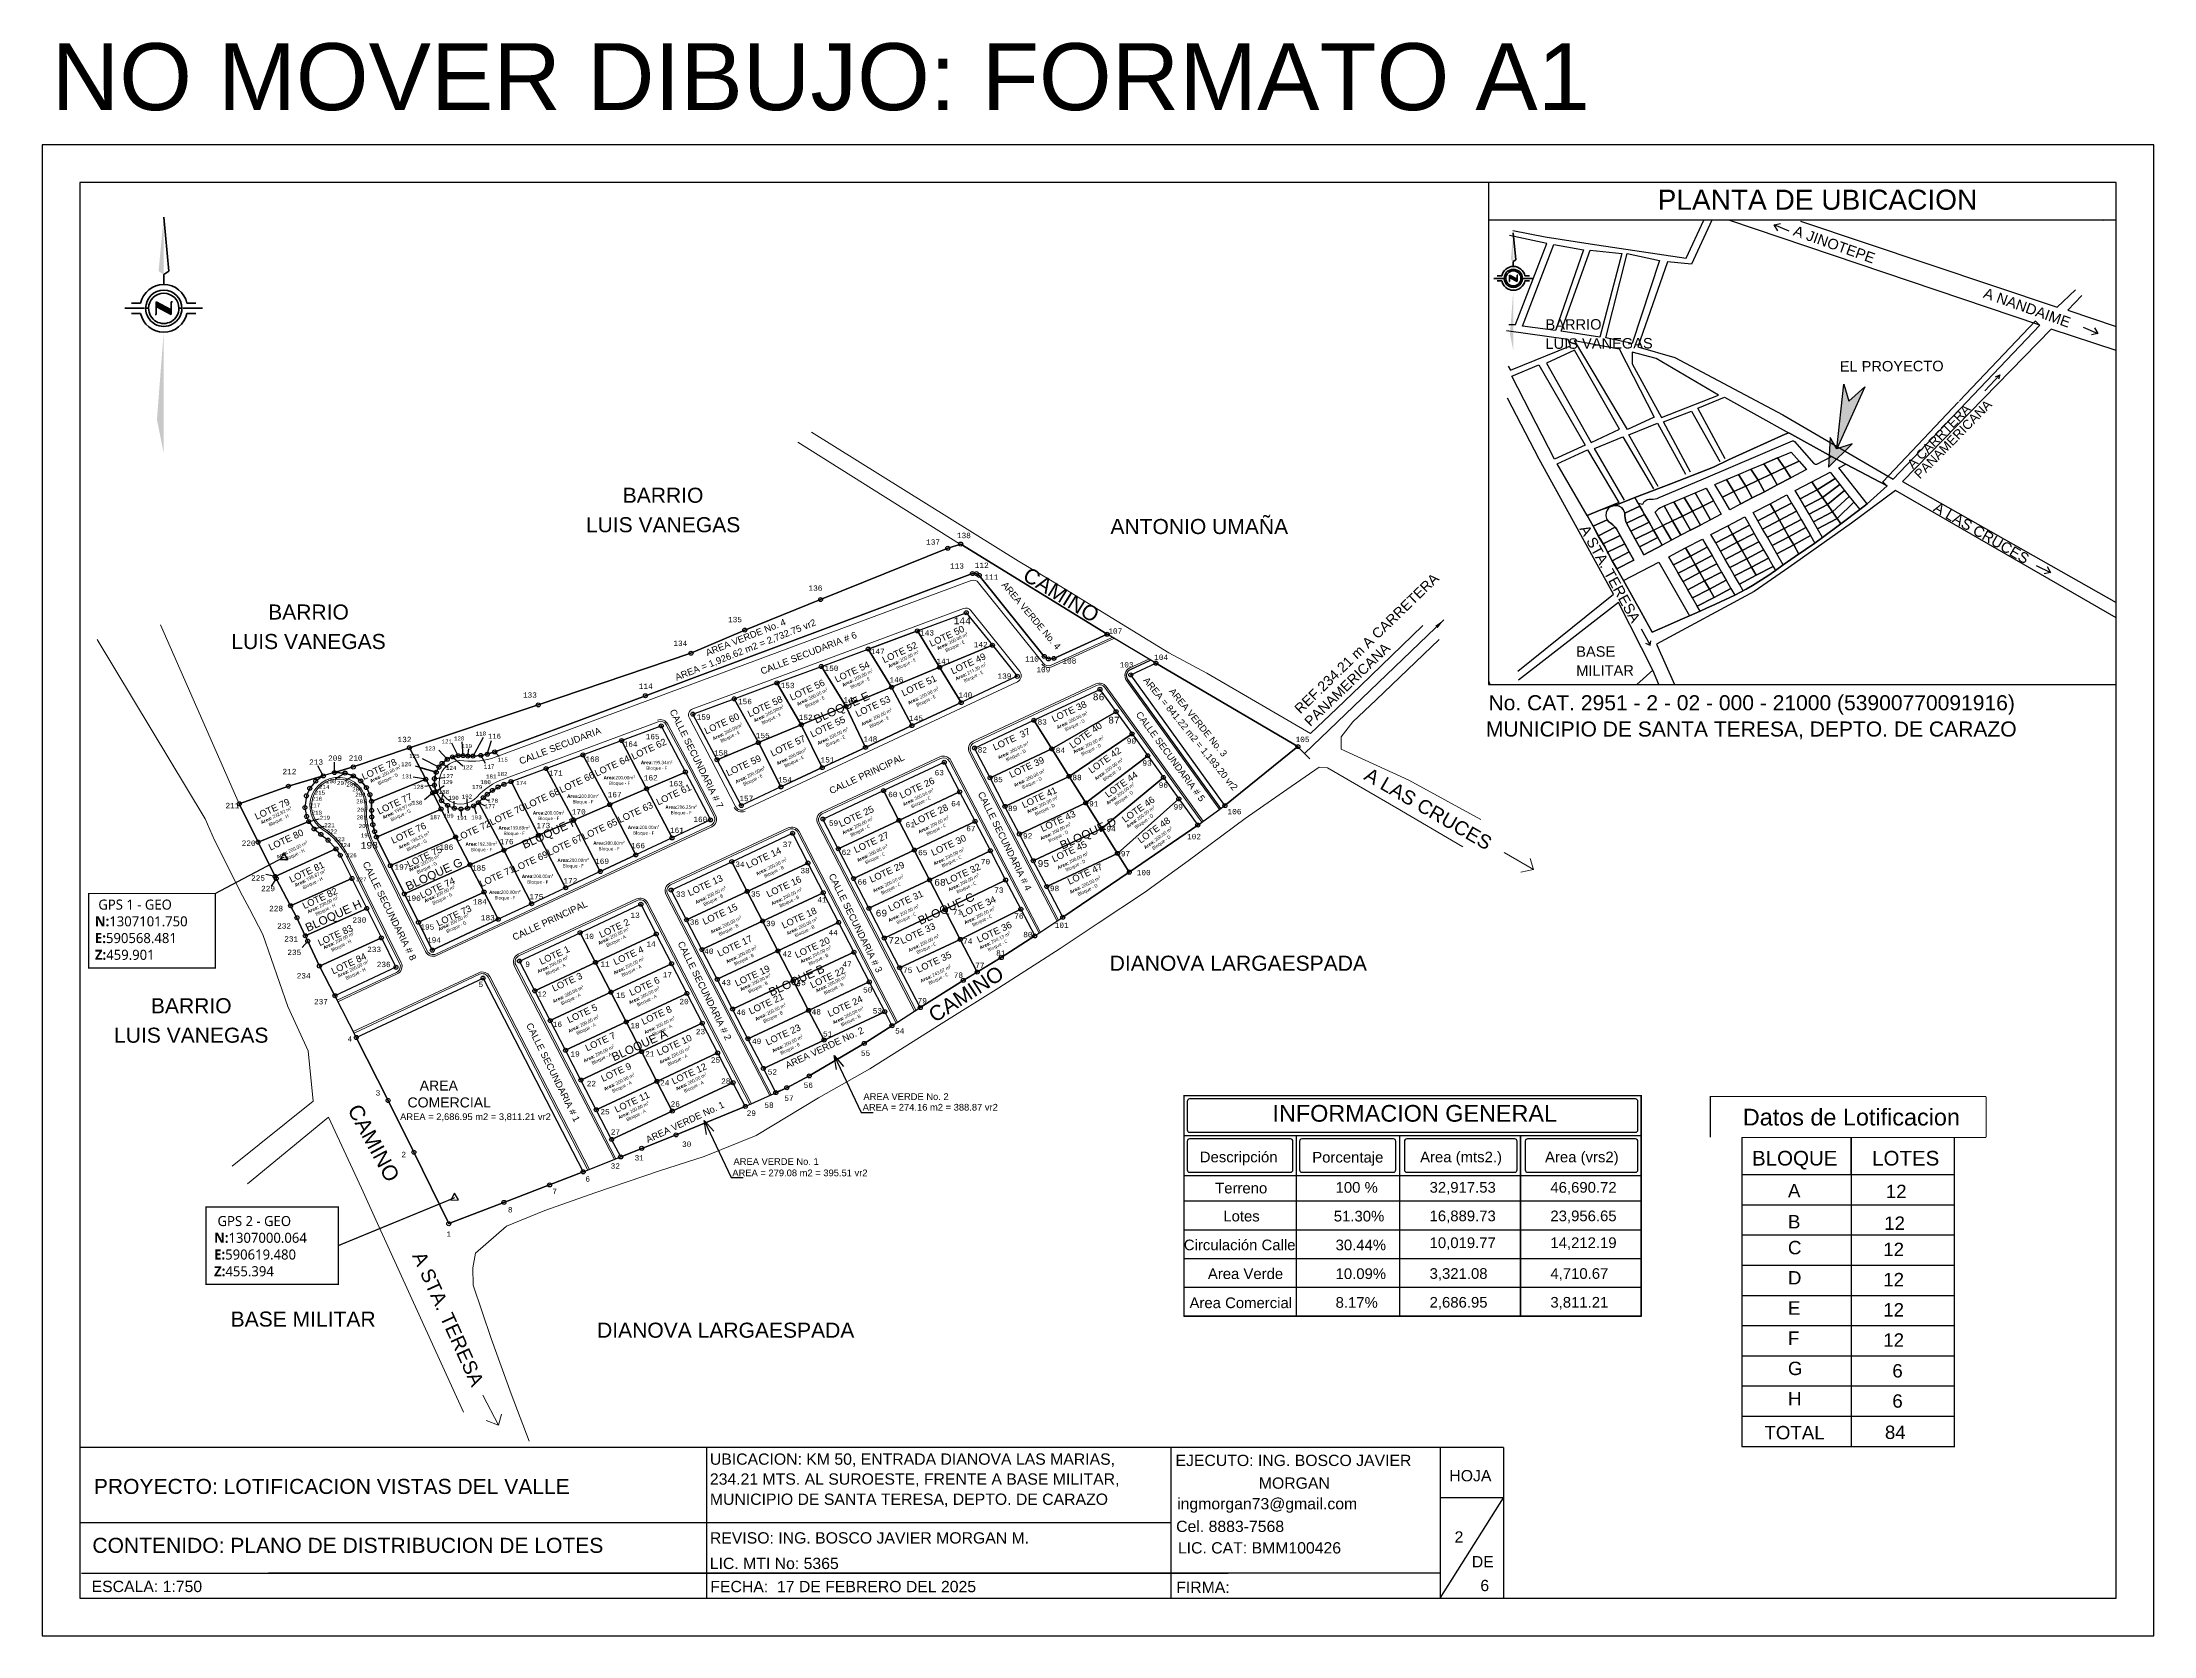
# Model space of a CAD drawing. Header units: millimetres. Extents: x 590482 to 595025, y 1306811 to 1308158.
# Drawn here: x 590496 to 591127, y 1306869 to 1307345 of the extents above; entities that cross this region are included whole.
import ezdxf
from ezdxf.enums import TextEntityAlignment as Align

# ---------------------------------------------------------------- set-up
doc = ezdxf.new("R2010")
doc.units = ezdxf.units.MM
doc.header["$PDMODE"] = 32
doc.header["$PDSIZE"] = 1.2
for name, color, linetype in [('2', 1, 'Continuous'), ('_CAMC_ACERA', 9, 'Continuous'), ('C-PROP-TEXT', 255, 'Continuous'), ('CAJETIN', 5, 'Continuous'), ('CERCO', 6, 'Continuous'), ('CIRCULO', 1, 'Continuous'), ('CVL_CUADCON_TIT', 1, 'Continuous'), ('CVL_CUADCON_TX', 2, 'Continuous'), ('CVL_PUNTO', 2, 'Continuous'), ('CVL_PUNTO_NUM', 2, 'Continuous'), ('MOJONES GEODESICOS', 7, 'Continuous'), ('poligono', 4, 'Continuous'), ('POLIGONO MATRIZ REPLANTEO', 3, 'Continuous'), ('POLIGONO PLANO', 1, 'Continuous'), ('TEXT. FORMAT.', 3, 'Continuous'), ('TEXTO 2', 4, 'Continuous'), ('TEXTO 3', 2, 'Continuous')]:
    doc.layers.add(name, color=color, linetype=linetype)
for name, color, linetype, lineweight in [('_BORDILLOS Y CUNETAS', 252, 'Continuous', 20), ('_TEXTO', 3, 'Continuous', 25), ('COTAS', 40, 'Continuous', 5)]:
    doc.layers.add(name, color=color, linetype=linetype, lineweight=lineweight)
doc.layers.add('POL. GENERAL', color=7, linetype='Continuous', lineweight=35, true_color=0xcb1558)
doc.styles.add('ARIAL', font='arial.ttf', dxfattribs={"width": 0.95, "height": 0.45})
doc.styles.add('COTAS CURVAS', font='arial.ttf', dxfattribs={"height": 2})
doc.styles.add('CURVAS', font='arial.ttf', dxfattribs={"height": 1})
doc.styles.add('MONOTXT4', font='monotxt4.shx')
doc.styles.add('PUNTOS PI', font='arial.ttf', dxfattribs={"height": 2})
doc.styles.add('ROTULOS PI', font='arial.ttf', dxfattribs={"height": 3.5})
doc.styles.add('ST - ETIQUETAS', font='', dxfattribs={"height": 2.5})
doc.styles.get('ST - ETIQUETAS').set_extended_font_data('Roboto Thin')
doc.dimstyles.get("Standard").update_dxf_attribs({"dimtxt": 0.2, "dimasz": 0.02, "dimexe": 0.05, "dimexo": 0.0625, "dimgap": 0.09, "dimtad": 0, "dimtih": 1, "dimtoh": 1, "dimzin": 0, "dimdsep": 46, "dimtxsty": 'PUNTOS PI', "dimcen": 0.09, "dimaunit": 1, "dimadec": 3, "dimazin": 0, "dimtfac": 1, "dimtofl": 0, "dimtmove": 0, "dimatfit": 3, "dimfxl": 1, "dimtolj": 1, "dimtzin": 0, "dimarcsym": 0})

# ---------------------------------------------------------------- blocks, each defined once
blk = doc.blocks.new('Norte Top 100')
blk.add_hatch(color=1).paths.add_polyline_path([(-0.09, 0.077), (-0.09, 0.021), (0.091, -0.073), (0.091, -0.017)])
at = {"color": 1, "linetype": 'Continuous'}
for p, q in [((-0.001, 1.096), (0.06, 0.447)), ((0.06, 0.447), (-0.001, 0.406)), ((-0.001, 0.406), (-0.001, 0.284)), ((-0.235, 0), (-0.468, 0)), ((-0.278, 0.061), (-0.387, 0.061)), ((-0.09, 0.021), (-0.09, 0.077)), ((-0.09, 0.077), (0.091, -0.017)), ((-0.09, -0.073), (-0.09, 0.021)), ((0.091, -0.073), (-0.09, 0.021)), ((-0.09, 0.021), (-0.09, 0.021)), ((0.091, 0.077), (0.105, 0.077)), ((0.091, -0.017), (0.091, 0.077)), ((0.218, 0), (0.182, 0)), ((0.182, 0), (0.182, 0)), ((0.182, 0), (0.182, 0)), ((0.182, 0), (0.218, 0)), ((0.218, 0), (0.218, 0)), ((0.235, 0), (0.466, 0)), ((0.277, 0.061), (0.385, 0.061)), ((-0.278, -0.061), (-0.386, -0.061)), ((-0.182, 0), (-0.218, 0)), ((-0.218, 0), (-0.218, 0)), ((-0.218, 0), (-0.218, 0)), ((-0.218, 0), (-0.182, 0)), ((-0.182, 0), (-0.182, 0)), ((-0.182, 0), (-0.182, 0)), ((-0.105, -0.073), (-0.09, -0.073)), ((0.091, -0.017), (0.091, -0.017)), ((0.091, -0.017), (0.091, -0.073)), ((0.091, -0.073), (0.091, -0.073)), ((0.277, -0.061), (0.385, -0.061))]:
    blk.add_line(p, q, dxfattribs=at)
for major_axis, start_param, end_param in [((-0.202, 0.202), 4.142401, 6.852951), ((0.154, 0.154), 5.497919, 8.639511), ((0.154, 0.154), 2.356327, 5.49792), ((-0.129, 0.129), 3.927124, 7.068716), ((-0.129, 0.129), 0.785531, 3.927124), ((0.202, 0.202), 2.571332, 5.282582)]:
    blk.add_ellipse((0, 0), major_axis=major_axis, ratio=1, start_param=start_param, end_param=end_param, dxfattribs=at)
for points in [[(-0.001, 0.406), (-0.062, 0.447), (-0.001, 1.096)], [(-0.001, -0.284), (-0.082, -1.339), (-0.001, -1.745)]]:
    blk.add_solid(points, dxfattribs=at)
blk = doc.blocks.new('*D134')
at = {"layer": 'COTAS', "color": 0, "lineweight": -2, "transparency": 16777216}
for p, q in [((591091.62, 1307262.06), (591069.03, 1307238.24)), ((591092.92, 1307260.86), (591091.6, 1307262.11)), ((591046.07, 1307214.04), (591068.66, 1307237.86)), ((591047.33, 1307212.81), (591046.02, 1307214.06))]:
    blk.add_line(p, q, dxfattribs=at)
at = {"layer": 'COTAS', "color": 0, "transparency": 16777216}
for points in [[(591091.62, 1307262.06), (591091.62, 1307262.06), (591091.63, 1307262.07)], [(591046.06, 1307214.04), (591046.07, 1307214.03), (591046.05, 1307214.02)]]:
    blk.add_solid(points, dxfattribs=at)
at = {"layer": 'Defpoints', "color": 0, "transparency": 16777216}
for p in [(591091.63, 1307262.07), (591092.96, 1307260.81), (591047.38, 1307212.76)]:
    blk.add_point(p, dxfattribs=at)
at = {"layer": 'COTAS', "color": 0, "transparency": 16777216, "insert": (591068.84, 1307238.05), "char_height": 0.2, "attachment_point": 5, "style": 'PUNTOS PI'}
blk.add_mtext('\\A1;66.23', dxfattribs=at)
blk = doc.blocks.new('AeccTickTriangle')
at = {"color": 0, "linetype": 'ByBlock', "lineweight": -2}
blk.add_lwpolyline([(0, 0.67), (-0.58, -0.33), (0.58, -0.33)], close=True, dxfattribs=at)
at = {"color": 0, "linetype": 'ByBlock', "lineweight": -2, "const_width": 0.0625}
blk.add_lwpolyline([(-0.03, 0, 1), (0.03, 0, 1)], format="xyb", close=True, dxfattribs=at)

msp = doc.modelspace()

# ---------------------------------------------------------------- hatches: boundary and pattern name
at = {"layer": 'TEXTO 2'}
h = msp.add_hatch(color=2, dxfattribs=at)
h.dxf.hatch_style = 1
h.paths.add_polyline_path([(591040.747, 1307242.346), (591035.896, 1307238.117), (591034.468, 1307243.161), (591032.367, 1307223.846)])
h.paths.add_polyline_path([(591036.964, 1307225.345), (591032.367, 1307223.846), (591030.342, 1307227.264), (591029.918, 1307218.338)])

# ---------------------------------------------------------------- linework, layer by layer
for p, q in [((590928.283, 1307303.416), (590928.283, 1307153.416)), ((591115.783, 1307292.166), (590928.283, 1307292.166)), ((590928.283, 1307153.416), (591115.783, 1307153.416))]:
    msp.add_line(p, q)
msp.add_lwpolyline([(591127.033, 1307314.666), (590496.283, 1307314.666), (590496.283, 1306869.166), (591127.033, 1306869.166)], close=True)
at = {"color": 7, "linetype": 'Continuous', "lineweight": 25}
for points in [[(590774.147, 1307186.586), (590775.358, 1307186.558), (590776.156, 1307186.05), (590795.584, 1307161.838), (590796.865, 1307161.076), (590798.479, 1307161.231), (590814.362, 1307168.442), (590770.654, 1307195.401), (590766.781, 1307194.15), (590728.772, 1307178.834), (590706.146, 1307169.699), (590690.081, 1307162.793), (590644.454, 1307147.356), (590605.955, 1307134.536), (590609, 1307128.654), (590613.954, 1307127.22), (590614.772, 1307128.74), (590615.719, 1307129.877), (590617.276, 1307131.086), (590618.846, 1307131.803), (590620.533, 1307132.167), (590622.013, 1307132.184), (590623.423, 1307132.064), (590624.979, 1307132.041), (590627.306, 1307132.234), (590629.217, 1307132.601), (590631.449, 1307133.284), (590676.456, 1307150.095)], [(590757.697, 1307169.457), (590772.305, 1307174.877), (590780.135, 1307165.152), (590764.328, 1307158.58)], [(590743.036, 1307164.018), (590757.697, 1307169.457), (590764.328, 1307158.58), (590750.02, 1307152.632)], [(590757.697, 1307169.457), (590743.036, 1307164.018), (590750.02, 1307152.632), (590764.328, 1307158.58)], [(590743.036, 1307164.018), (590757.697, 1307169.457), (590764.328, 1307158.58), (590750.02, 1307152.632)], [(590729.015, 1307158.816), (590743.036, 1307164.018), (590750.02, 1307152.632), (590736.344, 1307146.945)], [(590787.539, 1307155.88), (590770.782, 1307148.033), (590764.328, 1307158.58), (590780.135, 1307165.152)], [(590702.993, 1307149.161), (590715.769, 1307153.901), (590723.014, 1307141.404), (590710.205, 1307136.078)], [(590715.769, 1307153.901), (590729.015, 1307158.816), (590736.344, 1307146.945), (590723.014, 1307141.404)], [(590756.069, 1307141.143), (590750.02, 1307152.632), (590764.328, 1307158.58), (590770.782, 1307148.033)], [(590770.782, 1307148.033), (590764.328, 1307158.58), (590750.02, 1307152.632), (590756.069, 1307141.143)], [(590821.458, 1307156.306), (590828.946, 1307159.812), (590871.358, 1307134.889), (590849.586, 1307117.237)], [(590690.641, 1307144.579), (590702.993, 1307149.161), (590710.205, 1307136.078), (590697.861, 1307130.946)], [(590742.207, 1307134.651), (590736.344, 1307146.945), (590750.02, 1307152.632), (590756.069, 1307141.143)], [(590750.02, 1307152.632), (590736.344, 1307146.945), (590742.207, 1307134.651), (590756.069, 1307141.143)], [(590669.37, 1307136.687), (590681.182, 1307141.069), (590688.408, 1307127.271), (590676.823, 1307122.284)], [(590716.927, 1307122.813), (590710.205, 1307136.078), (590723.014, 1307141.404), (590729.27, 1307128.593)], [(590723.014, 1307141.404), (590710.205, 1307136.078), (590716.927, 1307122.813), (590729.27, 1307128.593)], [(590729.27, 1307128.593), (590723.014, 1307141.404), (590736.344, 1307146.945), (590742.207, 1307134.651)], [(590742.207, 1307134.651), (590736.344, 1307146.945), (590723.014, 1307141.404), (590729.27, 1307128.593)], [(590774.787, 1307134.449), (590792.503, 1307142.746), (590797.87, 1307134.199), (590779.421, 1307125.559)], [(590821.821, 1307138.686), (590803.031, 1307125.979), (590797.87, 1307134.199), (590817.055, 1307145.307)], [(590657.803, 1307132.396), (590669.37, 1307136.687), (590676.823, 1307122.284), (590665.816, 1307117.546)], [(590705.102, 1307117.275), (590697.861, 1307130.946), (590710.205, 1307136.078), (590716.927, 1307122.813)], [(590826.537, 1307132.136), (590808.01, 1307118.051), (590803.031, 1307125.979), (590821.821, 1307138.686)], [(590594.16, 1307120.528), (590593.118, 1307122.639), (590591.407, 1307124.635), (590589.235, 1307126.117), (590586.752, 1307126.981), (590583.576, 1307127.12), (590589.198, 1307128.786), (590605.955, 1307134.536), (590610.834, 1307125.109), (590594.648, 1307118.508)], [(590646.809, 1307128.317), (590657.803, 1307132.396), (590665.816, 1307117.546), (590655.049, 1307112.911)], [(590765.722, 1307130.204), (590770.336, 1307121.353), (590752.184, 1307112.83), (590747.597, 1307121.716)], [(590803.031, 1307125.979), (590783.877, 1307117.009), (590779.421, 1307125.559), (590797.87, 1307134.199)], [(590831.198, 1307125.662), (590812.823, 1307110.386), (590808.01, 1307118.051), (590826.537, 1307132.136)], [(590595.548, 1307109.489), (590595.548, 1307109.489), (590595.035, 1307111.555), (590594.731, 1307113.857), (590594.683, 1307115.792), (590594.648, 1307118.508), (590610.834, 1307125.109), (590612.926, 1307121.066), (590615.427, 1307116.234), (590596.127, 1307107.846)], [(590626.596, 1307118.157), (590628.047, 1307119.599), (590629.213, 1307120.631), (590630.776, 1307121.789), (590632.445, 1307122.79), (590634.203, 1307123.623), (590636.321, 1307124.426), (590644.507, 1307108.373), (590634.177, 1307103.927)], [(590636.321, 1307124.426), (590646.809, 1307128.317), (590655.049, 1307112.911), (590644.507, 1307108.373)], [(590673.593, 1307102.519), (590665.816, 1307117.546), (590676.823, 1307122.284), (590684.427, 1307107.593)], [(590695.899, 1307112.965), (590684.427, 1307107.593), (590676.823, 1307122.284), (590688.408, 1307127.271)], [(590808.01, 1307118.051), (590788.175, 1307108.762), (590783.877, 1307117.009), (590803.031, 1307125.979)], [(590835.804, 1307119.264), (590817.486, 1307102.959), (590812.823, 1307110.386), (590831.198, 1307125.662)], [(590596.127, 1307107.846), (590615.427, 1307116.234), (590619.757, 1307107.867), (590600.289, 1307099.314)], [(590619.757, 1307107.867), (590615.427, 1307116.234), (590612.926, 1307121.066), (590613.865, 1307121.427), (590615.565, 1307118.701), (590617.35, 1307117.328), (590619.375, 1307116.462), (590621.344, 1307116.21), (590623.315, 1307116.451), (590625.165, 1307117.17), (590626.596, 1307118.157), (590634.177, 1307103.927), (590624.052, 1307099.568)], [(590662.995, 1307097.556), (590655.049, 1307112.911), (590665.816, 1307117.546), (590673.593, 1307102.519)], [(590665.816, 1307117.546), (590655.049, 1307112.911), (590662.995, 1307097.556), (590673.593, 1307102.519)], [(590729.471, 1307113.228), (590747.597, 1307121.716), (590752.184, 1307112.83), (590734.059, 1307104.342)], [(590774.932, 1307112.536), (590756.771, 1307103.944), (590752.184, 1307112.83), (590770.336, 1307121.353)], [(590812.823, 1307110.386), (590792.331, 1307100.789), (590788.175, 1307108.762), (590808.01, 1307118.051)], [(590841.45, 1307111.423), (590821.001, 1307097.362), (590817.486, 1307102.959), (590835.804, 1307119.264)], [(590577.509, 1307110.275), (590579.51, 1307108.647), (590581.655, 1307106.924), (590584.03, 1307104.305), (590565.859, 1307096.078), (590560.764, 1307106.322), (590575.908, 1307112.488)], [(590652.62, 1307092.697), (590644.507, 1307108.373), (590655.049, 1307112.911), (590662.995, 1307097.556)], [(590756.771, 1307103.944), (590738.647, 1307095.456), (590734.059, 1307104.342), (590752.184, 1307112.83)], [(590779.509, 1307103.753), (590761.359, 1307095.057), (590756.771, 1307103.944), (590774.932, 1307112.536)], [(590817.486, 1307102.959), (590796.357, 1307093.064), (590792.331, 1307100.789), (590812.823, 1307110.386)], [(590585.287, 1307102.433), (590588.801, 1307095.47), (590570.486, 1307087.333), (590566.165, 1307095.461), (590565.859, 1307096.078), (590584.03, 1307104.305)], [(590600.289, 1307099.314), (590619.757, 1307107.867), (590624.052, 1307099.568), (590604.473, 1307090.871)], [(590632.487, 1307083.269), (590628.25, 1307091.429), (590624.052, 1307099.568), (590634.177, 1307103.927), (590642.452, 1307087.936)], [(590642.452, 1307087.936), (590634.177, 1307103.927), (590644.507, 1307108.373), (590652.62, 1307092.697)], [(590720.408, 1307108.984), (590724.996, 1307100.098), (590706.87, 1307091.61), (590702.282, 1307100.495)], [(590761.359, 1307095.057), (590743.235, 1307086.57), (590738.647, 1307095.456), (590756.771, 1307103.944)], [(590784.068, 1307095.006), (590765.947, 1307086.17), (590761.359, 1307095.057), (590779.509, 1307103.753)], [(590604.473, 1307090.871), (590624.052, 1307099.568), (590628.249, 1307091.429), (590608.68, 1307082.384)], [(590684.156, 1307092.007), (590702.282, 1307100.495), (590706.87, 1307091.61), (590688.745, 1307083.122)], [(590729.584, 1307091.212), (590711.459, 1307082.724), (590706.87, 1307091.61), (590724.996, 1307100.098)], [(590821.001, 1307097.362), (590801.145, 1307083.878), (590796.357, 1307093.064), (590817.486, 1307102.959)], [(590593.241, 1307086.512), (590574.875, 1307078.341), (590572.378, 1307083.733), (590570.486, 1307087.333), (590588.801, 1307095.47)], [(590612.808, 1307074.053), (590608.68, 1307082.384), (590628.249, 1307091.429), (590632.487, 1307083.269)], [(590711.459, 1307082.724), (590693.334, 1307074.236), (590688.745, 1307083.122), (590706.87, 1307091.61)], [(590734.172, 1307082.326), (590716.048, 1307073.838), (590711.459, 1307082.724), (590729.584, 1307091.212)], [(590765.947, 1307086.17), (590747.824, 1307077.683), (590743.235, 1307086.57), (590761.359, 1307095.057)], [(590788.61, 1307086.293), (590770.535, 1307077.283), (590765.947, 1307086.17), (590784.068, 1307095.006)], [(590597.597, 1307077.722), (590579.066, 1307069.294), (590575.589, 1307076.763), (590574.875, 1307078.341), (590593.241, 1307086.512)], [(590675.093, 1307087.763), (590679.682, 1307078.878), (590661.556, 1307070.389), (590656.967, 1307079.274)], [(590770.535, 1307077.283), (590752.412, 1307068.796), (590747.824, 1307077.683), (590765.947, 1307086.17)], [(590792.783, 1307078.286), (590782.776, 1307071.815), (590775.577, 1307067.514), (590770.535, 1307077.283), (590788.61, 1307086.293)], [(590638.841, 1307070.786), (590656.967, 1307079.274), (590661.556, 1307070.389), (590643.43, 1307061.901)], [(590684.271, 1307069.992), (590666.145, 1307061.504), (590661.556, 1307070.389), (590679.682, 1307078.878)], [(590716.048, 1307073.838), (590697.923, 1307065.351), (590693.334, 1307074.236), (590711.459, 1307082.724)], [(590738.76, 1307073.44), (590720.636, 1307064.952), (590716.048, 1307073.838), (590734.172, 1307082.326)], [(590601.938, 1307068.963), (590583.731, 1307060.437), (590579.066, 1307069.294), (590597.597, 1307077.722)], [(590720.636, 1307064.953), (590702.512, 1307056.465), (590697.923, 1307065.351), (590716.048, 1307073.838)], [(590743.349, 1307064.553), (590725.225, 1307056.067), (590720.636, 1307064.952), (590738.76, 1307073.44)], [(590775.577, 1307067.514), (590771.406, 1307065.022), (590758.569, 1307056.872), (590752.412, 1307068.796), (590770.535, 1307077.283)], [(590617.724, 1306992.32), (590607.299, 1307013.677), (590599.597, 1307029.13), (590590.093, 1307047.957), (590627.966, 1307065.693), (590657.871, 1307007.807), (590647.841, 1307003.878), (590634.209, 1306998.671)], [(590666.145, 1307061.504), (590648.019, 1307053.016), (590643.43, 1307061.901), (590661.556, 1307070.389)], [(590688.859, 1307061.107), (590670.734, 1307052.619), (590666.145, 1307061.504), (590684.271, 1307069.992)], [(590670.734, 1307052.619), (590652.608, 1307044.132), (590648.019, 1307053.016), (590666.145, 1307061.504)], [(590693.448, 1307052.222), (590675.323, 1307043.734), (590670.734, 1307052.619), (590688.859, 1307061.107)], [(590725.225, 1307056.067), (590707.101, 1307047.579), (590702.512, 1307056.465), (590720.636, 1307064.953)], [(590747.938, 1307055.666), (590729.814, 1307047.18), (590725.225, 1307056.067), (590743.349, 1307064.553)], [(590729.814, 1307047.18), (590711.69, 1307038.694), (590707.101, 1307047.579), (590725.225, 1307056.067)], [(590750.105, 1307051.468), (590741.853, 1307046.188), (590725.41, 1307036.483), (590718.696, 1307032.955), (590715.42, 1307031.472), (590711.69, 1307038.694), (590729.814, 1307047.18), (590747.938, 1307055.666)], [(590675.323, 1307043.734), (590657.196, 1307035.247), (590652.608, 1307044.132), (590670.734, 1307052.619)], [(590698.037, 1307043.336), (590679.912, 1307034.849), (590675.323, 1307043.734), (590693.448, 1307052.222)], [(590679.912, 1307034.849), (590661.785, 1307026.362), (590657.196, 1307035.247), (590675.323, 1307043.734)], [(590702.626, 1307034.45), (590684.5, 1307025.964), (590679.912, 1307034.849), (590698.037, 1307043.336)], [(590684.5, 1307025.964), (590666.374, 1307017.477), (590661.785, 1307026.362), (590679.912, 1307034.849)], [(590706.297, 1307027.343), (590685.633, 1307018.855), (590675.366, 1307014.83), (590669.072, 1307012.254), (590666.374, 1307017.477), (590684.5, 1307025.964), (590702.626, 1307034.45), (590706.297, 1307027.343)]]:
    msp.add_lwpolyline(points, close=True, dxfattribs=at)
msp.add_lwpolyline([(590812.243, 1307151.99), (590817.055, 1307145.307), (590797.87, 1307134.199), (590792.503, 1307142.746), (590812.243, 1307151.99)], dxfattribs=at)
at = {"color": 7, "linetype": 'Continuous', "lineweight": 25, "elevation": -460.616}
msp.add_lwpolyline([(590555.142, 1307117.774), (590569.828, 1307123.045), (590580.236, 1307126.13), (590577.983, 1307124.563), (590576.215, 1307122.42), (590575.192, 1307120.173), (590574.749, 1307116.668), (590575.259, 1307113.992), (590575.908, 1307112.488), (590560.764, 1307106.322)], close=True, dxfattribs=at)
at = {"const_width": 0.365}
msp.add_lwpolyline([(590994.568, 1307018.079), (591076.956, 1307018.079)], close=True, dxfattribs=at)
at = {"color": 7, "linetype": 'Continuous', "lineweight": 25}
for points in [[(590632.487, 1307083.269, 0), (590628.25, 1307091.429, 0), (590624.052, 1307099.568, 0), (590619.757, 1307107.867, 0), (590615.427, 1307116.234, 0), (590612.926, 1307121.066, 0), (590610.834, 1307125.109, 0), (590605.955, 1307134.536, 0), (590589.197, 1307128.786, 0), (590583.576, 1307127.12, 0), (590586.752, 1307126.981, 0), (590589.235, 1307126.117, 0), (590591.407, 1307124.635, 0), (590593.118, 1307122.639, 0), (590594.16, 1307120.528, 0), (590594.648, 1307118.508, 0), (590594.683, 1307115.792, 0), (590594.731, 1307113.857, 0), (590595.035, 1307111.555, 0), (590595.548, 1307109.489, 0), (590596.127, 1307107.846, 0), (590600.289, 1307099.314, 0), (590604.473, 1307090.871, 0), (590608.68, 1307082.384, 0), (590612.808, 1307074.053, 0), (590632.487, 1307083.269, 0)], [(590619.757, 1307107.867, 0), (590600.289, 1307099.314, 0), (590604.473, 1307090.871, 0), (590624.052, 1307099.568, 0), (590619.757, 1307107.867, 0)]]:
    msp.add_polyline3d(points, dxfattribs=at)
at = {"layer": '2', "color": 1, "linetype": 'Continuous'}
for p, q in [((591111.766, 1307292.166), (591111.771, 1307292.132)), ((591111.771, 1307292.132), (591111.922, 1307292.166)), ((590928.283, 1307154.488), (590928.661, 1307153.416))]:
    msp.add_line(p, q, dxfattribs=at)
at = {"layer": '_BORDILLOS Y CUNETAS'}
for points in [[(590815.907, 1307167.496), (590797.684, 1307159.223, -0.342812), (590795.297, 1307159.793), (590776.002, 1307183.854, 0.3231248), (590773.746, 1307184.477), (590631.631, 1307131.752, -0.1206905), (590622.177, 1307130.659, 1.6488276), (590626.187, 1307119.851, -0.1206905), (590634.066, 1307125.189), (590680.25, 1307142.324, -0.3758861), (590682.712, 1307141.386), (590689.815, 1307128.001), (590696.993, 1307114.116, -0.4257253), (590696.065, 1307111.386), (590613.887, 1307072.902, -0.4077448), (590611.247, 1307073.825), (590595.233, 1307106.139, -0.1348623), (590593.211, 1307116.541, 1.75756), (590580.116, 1307110.051, -0.1348623), (590587.169, 1307102.143), (590603.055, 1307070.087, -0.4207121), (590602.111, 1307067.388), (590584.367, 1307059.078)], [(590816.426, 1307167.182), (590797.891, 1307158.768, -0.342812), (590794.907, 1307159.48), (590794.905, 1307159.483)], [(590847.959, 1307116.074), (590820.188, 1307154.648, -0.4698083), (590821.156, 1307158.373), (590826.856, 1307161.042)], [(590848.365, 1307116.365), (590820.593, 1307154.94, -0.4698083), (590821.368, 1307157.92), (590827.378, 1307160.734)], [(590843.077, 1307112.586), (590814.109, 1307152.822, 0.3607217), (590811.02, 1307153.626), (590774.411, 1307136.482, 0.4267178), (590773.254, 1307133.062), (590799.479, 1307082.747)], [(590799.896, 1307083.03), (590773.698, 1307133.293, -0.4267178), (590774.623, 1307136.029), (590811.232, 1307153.173, -0.3607217), (590813.703, 1307152.53), (590842.67, 1307112.295)], [(590680.076, 1307142.792), (590680.076, 1307142.792, -0.3758861), (590683.154, 1307141.62), (590690.258, 1307128.233), (590697.437, 1307114.346, -0.4257253), (590696.277, 1307110.934), (590614.099, 1307072.45, -0.4077448), (590610.799, 1307073.603), (590606.221, 1307082.84)], [(590756.874, 1307055.796), (590727.932, 1307111.848, -0.4255816), (590729.093, 1307115.259), (590764.44, 1307131.813, -0.4018189), (590767.718, 1307130.704), (590794.47, 1307079.377)], [(590757.298, 1307056.065), (590728.376, 1307112.078, -0.4255816), (590729.305, 1307114.807), (590764.652, 1307131.36, -0.4018189), (590767.274, 1307130.473), (590794.048, 1307079.104)], [(590581.131, 1307124.329, 0.5807496), (590580.421, 1307110.45, -0.1361061), (590587.555, 1307102.488), (590599.056, 1307079.282)], [(590606.221, 1307082.84), (590594.723, 1307106.041, -0.1361061), (590592.709, 1307116.54, 0.585653), (590581.131, 1307124.329)], [(590713.595, 1307030.646), (590682.618, 1307090.627, -0.4256099), (590683.779, 1307094.038), (590719.124, 1307110.591, -0.4029362), (590722.406, 1307109.474), (590751.797, 1307052.551)], [(590714.051, 1307030.852), (590683.062, 1307090.857, -0.4256099), (590683.991, 1307093.586), (590719.336, 1307110.138, -0.4029362), (590721.961, 1307109.244), (590751.374, 1307052.28)], [(590667.213, 1307011.493), (590637.303, 1307069.406, -0.4256147), (590638.464, 1307072.817), (590673.809, 1307089.37, -0.4029084), (590677.091, 1307088.253), (590708.122, 1307028.169)], [(590667.658, 1307011.722), (590637.747, 1307069.636, -0.4256147), (590638.676, 1307072.365), (590674.021, 1307088.917, -0.4029084), (590676.647, 1307088.024), (590707.677, 1307027.939)], [(590599.056, 1307079.282), (590603.503, 1307070.309, -0.4207121), (590602.323, 1307066.935), (590584.58, 1307058.625)], [(590589.191, 1307049.743), (590626.682, 1307067.3, -0.4029036), (590629.964, 1307066.183), (590659.744, 1307008.521)], [(590659.274, 1307008.342), (590629.519, 1307065.954, 0.4029036), (590626.894, 1307066.847), (590589.417, 1307049.296)]]:
    msp.add_lwpolyline(points, format="xyb", dxfattribs=at)
msp.add_lwpolyline([(590788.311, 1307157.315), (590773.701, 1307175.534, 0.3231248), (590771.445, 1307176.158), (590690.655, 1307146.184, 0.4536087), (590689.584, 1307143.371), (590696.016, 1307131.249), (590703.409, 1307116.948, 0.4027948), (590706.034, 1307116.055), (590787.599, 1307154.252, 0.4857561)], format="xyb", close=True, dxfattribs=at)
msp.add_arc((590705.186, 1307117.866), 2.5, 207.336536, 295.093808, dxfattribs=at)
at = {"layer": '_CAMC_ACERA'}
msp.add_lwpolyline([(590848.365, 1307116.365), (590820.593, 1307154.94, -0.4698083), (590821.368, 1307157.92), (590827.378, 1307160.734)], format="xyb", dxfattribs=at)
at = {"layer": 'CAJETIN'}
msp.add_lwpolyline([(591115.783, 1307303.416), (590507.533, 1307303.416), (590507.533, 1306880.416), (591115.783, 1306880.416)], close=True, dxfattribs=at)
at = {"layer": 'CERCO', "color": 6}
for p, q in [((590838.29, 1307016.937), (590838.29, 1307008.412)), ((590869.161, 1307017.646), (590839, 1307017.646)), ((590869.87, 1307008.412), (590869.87, 1307016.937)), ((590871.859, 1307016.937), (590871.859, 1307008.412)), ((590899.921, 1307017.646), (590872.568, 1307017.646)), ((590900.631, 1307008.412), (590900.631, 1307016.937)), ((590903.192, 1307016.937), (590903.192, 1307008.412)), ((590936.148, 1307017.646), (590903.901, 1307017.646)), ((590936.857, 1307008.412), (590936.857, 1307016.937)), ((590939.275, 1307016.937), (590939.275, 1307008.412)), ((590972.231, 1307017.646), (590939.984, 1307017.646)), ((590972.94, 1307008.412), (590972.94, 1307016.937)), ((590839, 1307007.703), (590869.161, 1307007.703)), ((590872.568, 1307007.703), (590899.921, 1307007.703)), ((590903.901, 1307007.703), (590936.148, 1307007.703)), ((590939.984, 1307007.703), (590972.231, 1307007.703))]:
    msp.add_line(p, q, dxfattribs=at)
at = {"layer": 'CERCO', "lineweight": 13}
for points, elevation in [([(590770.294, 1307195.44), (590722.009, 1307225.905)], -460.616), ([(590726.052, 1307228.86), (590787.92, 1307190.248), (590797.451, 1307184.628), (590817.411, 1307172.387), (590832.824, 1307162.923), (590844.137, 1307156.786), (590875.146, 1307138.791), (590882.954, 1307146.298), (590890.035, 1307153.069), (590908.682, 1307171.034)], -3.128), ([(590512.693, 1307166.847), (590544.965, 1307113.308), (590547.756, 1307106.948), (590556.064, 1307090.243), (590558.156, 1307086.358), (590562.18, 1307078.701), (590569.677, 1307057.229), (590575.693, 1307043.987), (590577.239, 1307028.938), (590553.069, 1307009.508)], -460.616), ([(590555.142, 1307117.774), (590531.646, 1307171.313)], -460.616), ([(590926.016, 1307113.07), (590904.517, 1307124.808), (590884.305, 1307134.081), (590884.332, 1307137.791), (590887.765, 1307142.307), (590894.778, 1307148.842), (590913.578, 1307166.872)], -3.782), ([(590641.711, 1306927.317), (590636.349, 1306941.513), (590630.345, 1306958.023), (590625.029, 1306973.928), (590624.899, 1306979.138), (590625.752, 1306983.459), (590635.003, 1306991.604), (590646.463, 1306996.224), (590661.328, 1307001.564), (590680.627, 1307008.098), (590693.995, 1307012.355), (590709.55, 1307018.712), (590728.124, 1307029.931), (590743.479, 1307038.603), (590764.838, 1307052.031), (590782.022, 1307062.792), (590800.317, 1307074.537), (590811.674, 1307082.137), (590825.536, 1307091.266), (590838.586, 1307100.734), (590855.584, 1307113.409), (590868.111, 1307122.015), (590877.76, 1307128.691), (590880.223, 1307128.513), (590900.624, 1307116.685), (590920.685, 1307104.928)], -460.616), ([(590557.581, 1307004.257), (590581.836, 1307024.143), (590591.621, 1307002.934), (590596.387, 1306992.4), (590622.143, 1306935.974)], -460.616)]:
    msp.add_lwpolyline(points, dxfattribs=dict(at, elevation=elevation))
at = {"layer": 'CERCO', "color": 6}
for centre, start, end in [((590839, 1307016.937), 90, 180), ((590869.161, 1307016.937), 0, 90), ((590872.568, 1307016.937), 90, 180), ((590899.921, 1307016.937), 0, 90), ((590903.901, 1307016.937), 90, 180), ((590936.148, 1307016.937), 0, 90), ((590939.984, 1307016.937), 90, 180), ((590972.231, 1307016.937), 0, 90), ((590839, 1307008.412), 180, 270), ((590869.161, 1307008.412), 270, 0), ((590872.568, 1307008.412), 180, 270), ((590899.921, 1307008.412), 270, 0), ((590903.901, 1307008.412), 180, 270), ((590936.148, 1307008.412), 270, 0), ((590939.984, 1307008.412), 180, 270), ((590972.231, 1307008.412), 270, 0)]:
    msp.add_arc(centre, 0.709, start, end, dxfattribs=at)
at = {"layer": 'CIRCULO'}
for p, q in [((590615.565, 1307118.701), (590615.998, 1307120.623)), ((590617.35, 1307117.328), (590617.527, 1307115.043)), ((590619.375, 1307116.462), (590619.364, 1307118.603)), ((590621.344, 1307116.21), (590621.447, 1307114.311)), ((590623.315, 1307116.451), (590623.198, 1307119.143)), ((590625.165, 1307117.17), (590625.941, 1307114.782)), ((590626.596, 1307118.157), (590628.593, 1307117.168)), ((590628.047, 1307119.599), (590629.703, 1307118.647)), ((590547.962, 1307090.999), (590568.453, 1307101.865)), ((590837.296, 1307030.573), (590973.935, 1307030.573)), ((590837.296, 1307030.573), (590837.296, 1306964.712)), ((590870.865, 1307018.641), (590870.865, 1306964.712)), ((590901.768, 1307018.641), (590901.768, 1306964.712)), ((590937.851, 1307018.641), (590937.851, 1306964.712)), ((590973.935, 1307018.641), (590973.935, 1306964.712)), ((591004.069, 1307006.889), (591004.069, 1307018.079)), ((591036.665, 1307017.969), (591036.665, 1306925.668)), ((591036.665, 1307006.889), (591036.665, 1307017.898)), ((591067.46, 1306925.668), (591067.46, 1307018.079)), ((591004.069, 1306925.668), (591004.069, 1307006.889)), ((590932.809, 1306910.416), (590913.91, 1306910.416)), ((590913.91, 1306880.416), (590932.809, 1306910.416)), ((590694.709, 1306902.916), (590507.533, 1306902.916)), ((590833.421, 1306902.916), (590694.709, 1306902.916)), ((590507.99, 1306887.916), (590850.5, 1306887.916)), ((590850.5, 1306887.916), (590563.832, 1306887.916)), ((590913.91, 1306887.916), (590850.5, 1306887.916))]:
    msp.add_line(p, q, dxfattribs=at)
at = {"layer": 'CIRCULO', "color": 1, "linetype": 'Continuous'}
for p, q in [((590838.29, 1307028.869), (590838.29, 1307020.344)), ((590972.231, 1307029.579), (590839, 1307029.579)), ((590972.94, 1307020.344), (590972.94, 1307028.869)), ((590839, 1307019.635), (590972.231, 1307019.635))]:
    msp.add_line(p, q, dxfattribs=at)
at = {"layer": 'CIRCULO'}
for points in [[(591025.781, 1307195.697), (591028.085, 1307197.391), (591033.553, 1307201.47), (591039.182, 1307205.722), (591041.418, 1307207.476), (591047.378, 1307212.763), (591035.019, 1307219.304), (591030.769, 1307221.57), (591018.017, 1307228.673), (591016.933, 1307228.269), (591006.333, 1307223.439), (591000.024, 1307220.559), (590995.55, 1307218.395), (590982.789, 1307213.435), (590972.019, 1307209.308), (590967.333, 1307207.463), (590961.905, 1307205.588), (590957.802, 1307203.906), (590959.543, 1307200.725), (590961.214, 1307197.709), (590963.126, 1307194.457), (590963.903, 1307192.958), (590964.126, 1307192.519), (590965.208, 1307190.442), (590966.645, 1307187.986), (590968.609, 1307184.522), (590971.546, 1307179.296), (590973.928, 1307175.006), (590977.158, 1307169.073), (590981.759, 1307171.085), (590985.564, 1307172.736), (590988.362, 1307173.978), (590991.487, 1307175.383), (590993.242, 1307176.194), (590996.106, 1307177.466), (591001.867, 1307180.138), (591005.317, 1307181.888), (591007.178, 1307182.975), (591011.725, 1307185.939), (591014.001, 1307187.542), (591016.336, 1307189.184), (591019.879, 1307191.66), (591023.021, 1307193.733), (591025.781, 1307195.697)], [(591030.375, 1307216.872), (591031.826, 1307215.035), (591026.519, 1307211.638), (591024.887, 1307213.998), (591030.375, 1307216.872)], [(590973.935, 1306964.712), (590973.935, 1307030.573)], [(590837.296, 1307018.641), (590973.935, 1307018.641)], [(590837.296, 1307006.715), (590973.935, 1307006.715)], [(591067.46, 1307006.889), (591004.069, 1307006.889)], [(591067.46, 1307006.889), (591067.46, 1307006.889), (591004.069, 1307006.889)], [(591036.665, 1307006.889), (591036.665, 1306925.668)], [(591067.46, 1306997.865), (591004.069, 1306997.865)], [(591067.46, 1306997.865), (591004.069, 1306997.865)], [(591067.46, 1306997.865), (591004.069, 1306997.865)], [(591067.46, 1306997.865), (591004.069, 1306997.865)], [(591067.46, 1306988.84), (591004.069, 1306988.84)], [(591067.46, 1306988.84), (591004.069, 1306988.84)], [(591067.46, 1306988.84), (591004.069, 1306988.84)], [(591067.46, 1306988.84), (591004.069, 1306988.84)], [(591067.46, 1306979.816), (591004.069, 1306979.816)], [(591067.46, 1306979.816), (591004.069, 1306979.816)], [(591067.46, 1306979.816), (591004.069, 1306979.816)], [(591067.46, 1306979.816), (591004.069, 1306979.816)], [(591067.46, 1306970.791), (591004.069, 1306970.791)], [(591067.46, 1306961.766), (591004.069, 1306961.766)], [(591067.46, 1306961.766), (591004.069, 1306961.766)], [(591067.46, 1306961.766), (591004.069, 1306961.766)], [(591067.46, 1306961.766), (591004.069, 1306961.766)], [(591067.46, 1306952.742), (591004.069, 1306952.742)], [(591067.46, 1306943.717), (591004.069, 1306943.717)], [(591067.46, 1306943.717), (591004.069, 1306943.717)], [(591067.46, 1306943.717), (591004.069, 1306943.717)], [(591067.46, 1306943.717), (591004.069, 1306943.717)], [(591067.46, 1306934.692), (591004.069, 1306934.692)], [(591067.46, 1306925.668), (591004.069, 1306925.668)]]:
    msp.add_lwpolyline(points, dxfattribs=at)
for points in [[(591019.12, 1307226.214), (591019.464, 1307226.222), (591019.697, 1307226.087), (591025.52, 1307219.458), (591025.894, 1307219.258), (591026.35, 1307219.322), (591030.769, 1307221.57), (591018.017, 1307228.673), (591016.933, 1307228.269), (591006.333, 1307223.439), (591000.024, 1307220.559), (590995.55, 1307218.395), (590982.789, 1307213.435), (590972.019, 1307209.308), (590972.957, 1307207.676), (590974.382, 1307207.332), (590974.595, 1307207.774), (590974.85, 1307208.108), (590975.277, 1307208.471), (590975.714, 1307208.695), (590976.188, 1307208.819), (590976.608, 1307208.843), (590977.01, 1307208.827), (590977.452, 1307208.84), (590978.11, 1307208.924), (590978.648, 1307209.053), (590979.273, 1307209.275), (590991.841, 1307214.617)], [(591002.956, 1307216.195), (591006.655, 1307217.758), (591008.887, 1307214.48), (591005.172, 1307212.738)], [(591006.655, 1307217.758), (591010.571, 1307219.413), (591012.698, 1307216.268), (591008.887, 1307214.48)], [(591010.571, 1307219.413), (591014.666, 1307221.142), (591016.686, 1307218.138), (591012.698, 1307216.268)], [(591014.666, 1307221.142), (591010.571, 1307219.413), (591012.698, 1307216.268), (591016.686, 1307218.138)], [(591010.571, 1307219.413), (591014.666, 1307221.142), (591016.686, 1307218.138), (591012.698, 1307216.268)], [(591014.561, 1307213.082), (591012.698, 1307216.268), (591016.686, 1307218.138), (591018.652, 1307215.224)], [(591018.652, 1307215.224), (591016.686, 1307218.138), (591012.698, 1307216.268), (591014.561, 1307213.082)], [(591014.666, 1307221.142), (591018.745, 1307222.866), (591021.091, 1307220.204), (591016.686, 1307218.138)], [(591023.311, 1307217.664), (591018.652, 1307215.224), (591016.686, 1307218.138), (591021.091, 1307220.204)], [(591032.937, 1307218.214), (591035.019, 1307219.304), (591047.378, 1307212.763), (591041.418, 1307207.476)], [(590986.768, 1307209.356), (590989.999, 1307210.72), (590992.297, 1307206.725), (590989.231, 1307205.24)], [(590989.999, 1307210.72), (590993.297, 1307212.114), (590995.524, 1307208.287), (590992.297, 1307206.725)], [(590995.939, 1307213.23), (590999.388, 1307214.688), (591001.602, 1307211.064), (590998.161, 1307209.45)], [(591000.39, 1307205.66), (590998.161, 1307209.45), (591001.602, 1307211.064), (591003.678, 1307207.382)], [(590999.388, 1307214.688), (591002.956, 1307216.195), (591005.172, 1307212.738), (591001.602, 1307211.064)], [(591003.678, 1307207.382), (591001.602, 1307211.064), (591005.172, 1307212.738), (591007.11, 1307209.179)], [(591005.172, 1307212.738), (591001.602, 1307211.064), (591003.678, 1307207.382), (591007.11, 1307209.179)], [(591007.11, 1307209.179), (591005.172, 1307212.738), (591008.887, 1307214.48), (591010.707, 1307211.063)], [(591010.707, 1307211.063), (591008.887, 1307214.48), (591005.172, 1307212.738), (591007.11, 1307209.179)], [(591010.707, 1307211.063), (591008.887, 1307214.48), (591012.698, 1307216.268), (591014.561, 1307213.082)], [(591012.698, 1307216.268), (591008.887, 1307214.48), (591010.707, 1307211.063), (591014.561, 1307213.082)], [(591019.961, 1307211.418), (591024.887, 1307213.998), (591026.519, 1307211.638), (591021.389, 1307208.952)], [(591028.088, 1307209.369), (591022.763, 1307206.58), (591021.389, 1307208.952), (591026.519, 1307211.638)], [(591033.263, 1307213.215), (591028.088, 1307209.369), (591026.519, 1307211.638), (591031.826, 1307215.035)], [(591034.685, 1307211.415), (591029.602, 1307207.181), (591028.088, 1307209.369), (591033.263, 1307213.215)], [(591036.091, 1307209.635), (591031.066, 1307205.065), (591029.602, 1307207.181), (591034.685, 1307211.415)], [(590968.846, 1307205.181), (590968.524, 1307205.767), (590968.012, 1307206.312), (590967.377, 1307206.706), (590966.661, 1307206.92), (590965.757, 1307206.919), (590967.333, 1307207.463), (590972.019, 1307209.308), (590973.523, 1307206.693), (590969.01, 1307204.614)], [(590969.38, 1307202.064), (590969.38, 1307202.064), (590969.208, 1307202.644), (590969.093, 1307203.294), (590969.055, 1307203.843), (590969.01, 1307204.614), (590973.523, 1307206.693), (590974.168, 1307205.571), (590974.939, 1307204.231), (590969.565, 1307201.605)], [(590969.565, 1307201.605), (590974.939, 1307204.231), (590976.275, 1307201.91), (590970.855, 1307199.235)], [(590978.087, 1307204.918), (590978.481, 1307205.346), (590978.798, 1307205.653), (590979.228, 1307206.002), (590979.689, 1307206.307), (590980.178, 1307206.566), (590980.769, 1307206.821), (590983.296, 1307202.366), (590980.419, 1307200.973)], [(590980.769, 1307206.821), (590983.698, 1307208.058), (590986.233, 1307203.788), (590983.296, 1307202.366)], [(590983.698, 1307208.058), (590986.768, 1307209.356), (590989.231, 1307205.24), (590986.233, 1307203.788)], [(590988.683, 1307199.528), (590986.233, 1307203.788), (590989.231, 1307205.24), (590991.63, 1307201.071)], [(590989.231, 1307205.24), (590986.233, 1307203.788), (590988.683, 1307199.528), (590991.63, 1307201.071)], [(590991.63, 1307201.071), (590989.231, 1307205.24), (590992.297, 1307206.725), (590994.642, 1307202.649)], [(590997.832, 1307204.32), (590994.642, 1307202.649), (590992.297, 1307206.725), (590995.524, 1307208.287)], [(591007.361, 1307204.819), (591012.401, 1307207.458), (591013.816, 1307204.993), (591008.776, 1307202.354)], [(591015.231, 1307202.528), (591010.192, 1307199.888), (591008.776, 1307202.354), (591013.816, 1307204.993)], [(591017.441, 1307210.098), (591018.863, 1307207.642), (591013.816, 1307204.993), (591012.401, 1307207.458)], [(591020.279, 1307205.197), (591015.231, 1307202.528), (591013.816, 1307204.993), (591018.863, 1307207.642)], [(591021.69, 1307202.761), (591016.646, 1307200.062), (591015.231, 1307202.528), (591020.279, 1307205.197)], [(591029.602, 1307207.181), (591024.087, 1307204.293), (591022.763, 1307206.58), (591028.088, 1307209.369)], [(591031.066, 1307205.065), (591025.368, 1307202.081), (591024.087, 1307204.293), (591029.602, 1307207.181)], [(591032.484, 1307203.016), (591026.609, 1307199.939), (591025.368, 1307202.081), (591031.066, 1307205.065)], [(591037.479, 1307207.877), (591032.484, 1307203.016), (591031.066, 1307205.065), (591036.091, 1307209.635)], [(591039.182, 1307205.722), (591033.553, 1307201.47), (591032.484, 1307203.016), (591037.479, 1307207.877)], [(590964.248, 1307202.059), (590964.836, 1307201.622), (590965.467, 1307201.16), (590966.175, 1307200.446), (590961.119, 1307197.88), (590959.543, 1307200.725), (590963.765, 1307202.667)], [(590966.555, 1307199.931), (590967.641, 1307197.998), (590962.543, 1307195.456), (590961.214, 1307197.709), (590961.119, 1307197.88), (590966.175, 1307200.446)], [(590969.015, 1307195.51), (590963.903, 1307192.958), (590963.126, 1307194.457), (590962.543, 1307195.456), (590967.641, 1307197.998)], [(590970.855, 1307199.235), (590976.275, 1307201.91), (590977.599, 1307199.607), (590972.15, 1307196.89)], [(590972.15, 1307196.89), (590977.599, 1307199.607), (590978.894, 1307197.349), (590973.451, 1307194.533)], [(590980.2, 1307195.086), (590978.894, 1307197.349), (590977.599, 1307199.607), (590980.419, 1307200.973), (590982.971, 1307196.537)], [(590982.971, 1307196.537), (590980.419, 1307200.973), (590983.296, 1307202.366), (590985.798, 1307198.017)], [(590985.798, 1307198.017), (590983.296, 1307202.366), (590986.233, 1307203.788), (590988.683, 1307199.528)], [(590994.762, 1307198.22), (590999.802, 1307200.859), (591001.217, 1307198.394), (590996.177, 1307195.755)], [(591002.632, 1307195.929), (590997.593, 1307193.29), (590996.177, 1307195.755), (591001.217, 1307198.394)], [(591004.841, 1307203.499), (591006.257, 1307201.034), (591001.217, 1307198.394), (590999.802, 1307200.859)], [(591007.672, 1307198.569), (591002.632, 1307195.929), (591001.217, 1307198.394), (591006.257, 1307201.034)], [(591009.087, 1307196.103), (591004.048, 1307193.464), (591002.632, 1307195.929), (591007.672, 1307198.569)], [(591016.646, 1307200.062), (591011.607, 1307197.423), (591010.192, 1307199.888), (591015.231, 1307202.528)], [(591018.061, 1307197.597), (591013.022, 1307194.957), (591011.607, 1307197.423), (591016.646, 1307200.062)], [(591023.095, 1307200.335), (591018.061, 1307197.597), (591016.646, 1307200.062), (591021.69, 1307202.761)], [(591024.495, 1307197.918), (591019.476, 1307195.131), (591018.061, 1307197.597), (591023.095, 1307200.335)], [(591025.781, 1307195.697), (591023.021, 1307193.733), (591021.032, 1307192.421), (591019.476, 1307195.131), (591024.495, 1307197.918)], [(591033.553, 1307201.47), (591028.085, 1307197.391), (591026.609, 1307199.939), (591032.484, 1307203.016)], [(590814.362, 1307168.442), (590798.479, 1307161.231), (590796.865, 1307161.076), (590795.584, 1307161.838), (590776.156, 1307186.05), (590775.358, 1307186.558), (590774.147, 1307186.586), (590676.456, 1307150.095), (590631.449, 1307133.284), (590629.217, 1307132.601), (590627.306, 1307132.234), (590624.979, 1307132.041), (590623.423, 1307132.064), (590622.013, 1307132.184), (590620.533, 1307132.167), (590618.846, 1307131.803), (590617.276, 1307131.086), (590615.719, 1307129.877), (590614.772, 1307128.74), (590613.954, 1307127.22), (590613.443, 1307125.317), (590613.413, 1307123.346), (590613.865, 1307121.427), (590612.926, 1307121.066), (590610.834, 1307125.109), (590605.955, 1307134.536), (590644.454, 1307147.356), (590690.081, 1307162.793), (590706.146, 1307169.699), (590728.772, 1307178.834), (590766.781, 1307194.15), (590770.654, 1307195.401)], [(590770.654, 1307195.401), (590766.781, 1307194.15), (590728.772, 1307178.834), (590706.146, 1307169.699), (590690.081, 1307162.793), (590644.454, 1307147.356), (590605.955, 1307134.536), (590610.834, 1307125.109), (590612.926, 1307121.066), (590613.865, 1307121.427), (590613.413, 1307123.346), (590613.443, 1307125.317), (590613.954, 1307127.22), (590614.772, 1307128.74), (590615.719, 1307129.877), (590617.276, 1307131.086), (590618.846, 1307131.803), (590620.533, 1307132.167), (590622.013, 1307132.184), (590623.423, 1307132.064), (590624.979, 1307132.041), (590627.306, 1307132.234), (590629.217, 1307132.601), (590631.449, 1307133.284), (590676.456, 1307150.095), (590774.147, 1307186.586), (590775.358, 1307186.558), (590776.156, 1307186.05), (590795.584, 1307161.838), (590796.865, 1307161.076), (590798.479, 1307161.231), (590814.362, 1307168.442)], [(590970.363, 1307193.069), (590965.208, 1307190.442), (590964.126, 1307192.519), (590963.903, 1307192.958), (590969.015, 1307195.51)], [(590971.707, 1307190.637), (590966.645, 1307187.986), (590965.208, 1307190.442), (590970.363, 1307193.069)], [(590974.729, 1307192.22), (590973.451, 1307194.533), (590978.894, 1307197.349), (590980.2, 1307195.086)], [(590982.163, 1307191.621), (590987.202, 1307194.261), (590988.618, 1307191.796), (590983.578, 1307189.156)], [(590990.033, 1307189.331), (590984.993, 1307186.691), (590983.578, 1307189.156), (590988.618, 1307191.796)], [(590992.242, 1307196.9), (590993.658, 1307194.435), (590988.618, 1307191.796), (590987.202, 1307194.261)], [(590995.073, 1307191.97), (590990.033, 1307189.331), (590988.618, 1307191.796), (590993.658, 1307194.435)], [(590996.488, 1307189.505), (590991.449, 1307186.866), (590990.033, 1307189.331), (590995.073, 1307191.97)], [(591004.048, 1307193.464), (590999.008, 1307190.825), (590997.593, 1307193.29), (591002.632, 1307195.929)], [(591005.463, 1307190.999), (591000.424, 1307188.36), (590999.008, 1307190.825), (591004.048, 1307193.464)], [(591010.502, 1307193.638), (591005.463, 1307190.999), (591004.048, 1307193.464), (591009.087, 1307196.103)], [(591011.917, 1307191.173), (591006.878, 1307188.534), (591005.463, 1307190.999), (591010.502, 1307193.638)], [(591019.476, 1307195.131), (591014.437, 1307192.492), (591013.022, 1307194.957), (591018.061, 1307197.597)], [(591021.032, 1307192.421), (591019.879, 1307191.66), (591016.336, 1307189.184), (591014.437, 1307192.492), (591019.476, 1307195.131)], [(590977.158, 1307169.073), (590973.928, 1307175.006), (590971.546, 1307179.296), (590968.609, 1307184.522), (590979.139, 1307190.037), (590988.362, 1307173.978), (590985.564, 1307172.736), (590981.759, 1307171.085)], [(590991.449, 1307186.866), (590986.409, 1307184.226), (590984.993, 1307186.691), (590990.033, 1307189.331)], [(590992.864, 1307184.401), (590987.824, 1307181.762), (590986.409, 1307184.226), (590991.449, 1307186.866)], [(590997.904, 1307187.04), (590992.864, 1307184.401), (590991.449, 1307186.866), (590996.488, 1307189.505)], [(590999.319, 1307184.575), (590994.279, 1307181.936), (590992.864, 1307184.401), (590997.904, 1307187.04)], [(591006.878, 1307188.534), (591001.839, 1307185.894), (591000.424, 1307188.36), (591005.463, 1307190.999)], [(591008.294, 1307186.068), (591003.254, 1307183.429), (591001.839, 1307185.894), (591006.878, 1307188.534)], [(591014.001, 1307187.542), (591011.725, 1307185.939), (591007.178, 1307182.975), (591005.317, 1307181.888), (591004.405, 1307181.426), (591003.254, 1307183.429), (591008.294, 1307186.068), (591013.333, 1307188.707)], [(591013.333, 1307188.707), (591008.294, 1307186.068), (591006.878, 1307188.534), (591011.917, 1307191.173)], [(590994.279, 1307181.936), (590989.239, 1307179.297), (590987.824, 1307181.762), (590992.864, 1307184.401)], [(590995.695, 1307179.471), (590990.655, 1307176.832), (590989.239, 1307179.297), (590994.279, 1307181.936)], [(591001.867, 1307180.138), (590996.106, 1307177.466), (590993.242, 1307176.194), (590991.487, 1307175.383), (590990.655, 1307176.832), (590995.695, 1307179.471), (591000.734, 1307182.11), (591001.867, 1307180.138)], [(591000.734, 1307182.11), (590995.695, 1307179.471), (590994.279, 1307181.936), (590999.319, 1307184.575)]]:
    msp.add_lwpolyline(points, close=True, dxfattribs=at)
at = {"layer": 'CIRCULO', "elevation": -130.926}
msp.add_lwpolyline([(590957.802, 1307203.906), (590961.905, 1307205.588), (590964.822, 1307206.596), (590964.202, 1307206.122), (590963.727, 1307205.492), (590963.464, 1307204.841), (590963.383, 1307203.839), (590963.562, 1307203.086), (590963.765, 1307202.667), (590959.543, 1307200.725)], close=True, dxfattribs=at)
msp.add_lwpolyline([(590957.802, 1307203.906), (590961.905, 1307205.588), (590964.822, 1307206.596), (590964.202, 1307206.122), (590963.727, 1307205.492), (590963.464, 1307204.841), (590963.383, 1307203.839), (590963.562, 1307203.086), (590963.765, 1307202.667), (590959.543, 1307200.725)], close=True, dxfattribs=at)
at = {"layer": 'CIRCULO', "const_width": 0.365}
for points in [[(590510.166, 1307090.999), (590547.962, 1307090.999), (590547.962, 1307068.74), (590510.166, 1307068.74)], [(590837.296, 1307030.573), (590973.935, 1307030.573), (590973.935, 1306964.712), (590837.296, 1306964.712)], [(590994.568, 1307018.079), (591076.956, 1307018.079)], [(590545.171, 1306997.296), (590584.718, 1306997.296), (590584.718, 1306974.221), (590545.171, 1306974.221)]]:
    msp.add_lwpolyline(points, close=True, dxfattribs=at)
for points in [[(590994.568, 1307018.079), (590994.568, 1307030.308), (591076.959, 1307030.308)], [(590619.48, 1307000.064), (590584.718, 1306985.759)]]:
    msp.add_lwpolyline(points, dxfattribs=at)
at = {"layer": 'CIRCULO', "color": 1, "const_width": 0.365}
msp.add_lwpolyline([(591076.959, 1307030.308), (591076.956, 1307018.079)], dxfattribs=at)
msp.add_lwpolyline([(591004.069, 1307018.079), (591067.46, 1307018.079), (591067.46, 1306925.668), (591004.069, 1306925.668)], close=True, dxfattribs=at)
at = {"layer": 'CIRCULO', "color": 1, "linetype": 'Continuous'}
for points in [[(590837.296, 1306999.105), (590973.935, 1306999.105)], [(590837.296, 1306990.507), (590973.935, 1306990.507)], [(590837.296, 1306981.909), (590973.935, 1306981.909)], [(590837.296, 1306973.31), (590973.935, 1306973.31)], [(590837.296, 1306964.712), (590973.935, 1306964.712)]]:
    msp.add_lwpolyline(points, dxfattribs=at)
at = {"layer": 'CIRCULO'}
for points in [[(590972.019, 1307209.308, 0), (590967.333, 1307207.463, 0), (590965.757, 1307206.919, 0), (590966.661, 1307206.92, 0), (590967.377, 1307206.706, 0), (590968.012, 1307206.312, 0), (590968.524, 1307205.767, 0), (590968.846, 1307205.181, 0), (590969.01, 1307204.614, 0), (590973.523, 1307206.693, 0), (590972.019, 1307209.308, 0)], [(590974.168, 1307205.571, 0), (590973.523, 1307206.693, 0), (590969.01, 1307204.614, 0), (590969.055, 1307203.843, 0), (590969.093, 1307203.294, 0), (590969.208, 1307202.644, 0), (590969.38, 1307202.064, 0), (590969.565, 1307201.605, 0), (590974.939, 1307204.231, 0), (590974.168, 1307205.571, 0)], [(590976.275, 1307201.91, 0), (590974.939, 1307204.231, 0), (590969.565, 1307201.605, 0), (590970.855, 1307199.235, 0), (590976.275, 1307201.91, 0)], [(590965.467, 1307201.16, 0), (590964.836, 1307201.622, 0), (590964.248, 1307202.059, 0), (590963.765, 1307202.667, 0), (590959.543, 1307200.725, 0), (590961.119, 1307197.88, 0), (590966.175, 1307200.446, 0), (590965.467, 1307201.16, 0)], [(590967.641, 1307197.998, 0), (590966.555, 1307199.931, 0), (590966.175, 1307200.446, 0), (590961.119, 1307197.88, 0), (590961.214, 1307197.709, 0), (590961.839, 1307196.663, 0), (590962.543, 1307195.456, 0), (590967.641, 1307197.998, 0)], [(590969.015, 1307195.51, 0), (590967.641, 1307197.998, 0), (590962.543, 1307195.456, 0), (590963.126, 1307194.457, 0), (590963.903, 1307192.958, 0), (590969.015, 1307195.51, 0)], [(590976.275, 1307201.91, 0), (590970.855, 1307199.235, 0), (590972.15, 1307196.89, 0), (590977.599, 1307199.607, 0), (590976.275, 1307201.91, 0)], [(590978.894, 1307197.349, 0), (590978.779, 1307197.55, 0), (590977.599, 1307199.607, 0), (590972.15, 1307196.89, 0), (590973.451, 1307194.533, 0), (590978.894, 1307197.349, 0)], [(590969.015, 1307195.51, 0), (590963.903, 1307192.958, 0), (590965.208, 1307190.442, 0), (590970.363, 1307193.069, 0), (590969.015, 1307195.51, 0)], [(590970.363, 1307193.069, 0), (590965.208, 1307190.442, 0), (590965.223, 1307190.412, 0), (590966.645, 1307187.986, 0), (590971.707, 1307190.637, 0), (590970.363, 1307193.069, 0)], [(590980.2, 1307195.086, 0), (590978.894, 1307197.349, 0), (590973.451, 1307194.533, 0), (590974.729, 1307192.22, 0), (590980.2, 1307195.086, 0)]]:
    msp.add_polyline3d(points, dxfattribs=at)
at = {"layer": 'CIRCULO', "color": 1, "linetype": 'Continuous'}
for centre, start, end in [((590839, 1307028.869), 90, 180), ((590972.231, 1307028.869), 0, 90), ((590839, 1307020.344), 180, 270), ((590972.231, 1307020.344), 270, 0)]:
    msp.add_arc(centre, 0.709, start, end, dxfattribs=at)
at = {"layer": 'COTAS', "color": 1}
for p, q in [((590873.328, 1307132.863), (590914.936, 1307172.734, -1.727)), ((590871.401, 1307134.844), (590874.903, 1307131.243))]:
    msp.add_line(p, q, dxfattribs=at)
at = {"layer": 'COTAS'}
for points in [[(590932.99, 1307103.208), (590941.764, 1307098.205)], [(590937.955, 1307097.318), (590941.764, 1307098.205), (590940.724, 1307101.42)], [(590627.943, 1306941.107), (590632.566, 1306932.128)], [(590628.89, 1306933.463), (590632.566, 1306932.128), (590633.448, 1306935.39)]]:
    msp.add_lwpolyline(points, dxfattribs=at)
at = {"layer": 'COTAS', "color": 1}
msp.add_solid([(590912.433, 1307171.007, -1.727), (590913.129, 1307170.288, -1.727), (590914.936, 1307172.734, -1.727)], dxfattribs=at)
at = {"layer": 'CVL_CUADCON_TIT'}
for p, q in [((590580.236, 1307126.13, -460.616), (590578.621, 1307129.147)), ((590583.576, 1307127.12), (590583.576, 1307130.267)), ((590586.752, 1307126.981), (590583.824, 1307125.292)), ((590589.235, 1307126.117), (590586.662, 1307124.695)), ((590610.834, 1307125.109), (590607.104, 1307125.766)), ((590612.926, 1307121.066), (590610.474, 1307118.926)), ((590575.908, 1307112.488), (590579.027, 1307113.272)), ((590577.509, 1307110.275), (590580.454, 1307111.08)), ((590565.859, 1307096.078), (590563.115, 1307096.635)), ((590566.165, 1307095.461), (590564.693, 1307093.2)), ((590575.589, 1307076.763), (590573.9, 1307074.878))]:
    msp.add_line(p, q, dxfattribs=at)
at = {"layer": 'CVL_CUADCON_TX', "color": 2}
for p, q in [((590624.979, 1307132.041), (590628.057, 1307137.69)), ((590629.217, 1307132.601), (590630.517, 1307136.68)), ((590613.954, 1307127.22), (590607.806, 1307129)), ((590614.772, 1307128.74), (590609.854, 1307131.262)), ((590617.276, 1307131.086), (590614.796, 1307133.801)), ((590615.719, 1307129.877), (590617.445, 1307128.715)), ((590618.846, 1307131.803), (590621.97, 1307129.139)), ((590627.306, 1307132.234), (590628.601, 1307129.963)), ((590631.449, 1307133.284), (590632.738, 1307131.926)), ((590613.413, 1307123.346), (590610.601, 1307122.91)), ((590613.443, 1307125.317), (590616.425, 1307125.681)), ((590613.865, 1307121.427), (590616.377, 1307123.294))]:
    msp.add_line(p, q, dxfattribs=at)
at = {"layer": 'CVL_CUADCON_TX'}
for points in [[(591014.694, 1307289.033), (591013.676, 1307290.765), (591015.559, 1307291.162)], [(591018.084, 1307288.886), (591013.676, 1307290.765)], [(591105.907, 1307260.176), (591110.308, 1307258.28)], [(591109.296, 1307260.016), (591110.308, 1307258.28), (591108.423, 1307257.891)], [(591076.54, 1307241.243), (591081.058, 1307246.022)], [(591079.758, 1307245.372), (591081.058, 1307246.022), (591080.628, 1307244.704)], [(591091.901, 1307189.049), (591096.158, 1307186.936)], [(591095.145, 1307188.672), (591096.158, 1307186.936), (591094.272, 1307186.547)], [(590973.951, 1307170.112), (590976.638, 1307165.192)], [(590975.207, 1307165.78), (590976.638, 1307165.192), (590976.817, 1307166.448)]]:
    msp.add_lwpolyline(points, dxfattribs=at)
at = {"layer": 'CVL_CUADCON_TX', "color": 2}
for points in [[(590620.533, 1307132.167), (590618.626, 1307135.864)], [(590622.013, 1307132.184), (590621.699, 1307136.31)], [(590623.423, 1307132.064), (590623.736, 1307134.165)]]:
    msp.add_lwpolyline(points, dxfattribs=at)
at = {"layer": 'CVL_PUNTO', "color": 2}
for p in [(590766.781, 1307194.15), (590770.654, 1307195.401), (590774.147, 1307186.586), (590775.358, 1307186.558), (590776.156, 1307186.05), (590728.772, 1307178.834), (590772.305, 1307174.877), (590706.146, 1307169.699), (590757.697, 1307169.457), (590814.362, 1307168.442), (590690.081, 1307162.793), (590743.036, 1307164.018), (590780.135, 1307165.152), (590795.584, 1307161.838), (590796.865, 1307161.076), (590798.479, 1307161.231), (590828.946, 1307159.812), (590715.769, 1307153.901), (590729.015, 1307158.816), (590764.328, 1307158.58), (590787.539, 1307155.88), (590821.458, 1307156.306), (590644.454, 1307147.356), (590676.456, 1307150.095), (590702.993, 1307149.161), (590736.344, 1307146.945), (590750.02, 1307152.632), (590770.782, 1307148.033), (590812.243, 1307151.99), (590681.182, 1307141.069), (590690.641, 1307144.579), (590723.014, 1307141.404), (590756.069, 1307141.143), (590792.503, 1307142.746), (590817.055, 1307145.307), (590605.955, 1307134.536), (590605.955, 1307134.536), (590669.37, 1307136.687), (590710.205, 1307136.078), (590742.207, 1307134.651), (590774.787, 1307134.449), (590797.87, 1307134.199), (590821.821, 1307138.686), (590871.358, 1307134.889), (590614.772, 1307128.74), (590615.719, 1307129.877), (590617.276, 1307131.086), (590618.846, 1307131.803), (590620.533, 1307132.167), (590622.013, 1307132.184), (590623.423, 1307132.064), (590624.979, 1307132.041), (590627.306, 1307132.234), (590629.217, 1307132.601), (590631.449, 1307133.284), (590646.809, 1307128.317), (590657.803, 1307132.396), (590697.861, 1307130.946), (590729.27, 1307128.593), (590765.722, 1307130.204), (590826.537, 1307132.136), (590569.828, 1307123.045), (590576.215, 1307122.42), (590577.983, 1307124.563), (590580.236, 1307126.13), (590583.576, 1307127.12), (590586.752, 1307126.981), (590589.235, 1307126.117), (590591.407, 1307124.635), (590593.118, 1307122.639), (590610.834, 1307125.109), (590610.834, 1307125.109), (590613.413, 1307123.346), (590613.443, 1307125.317), (590613.954, 1307127.22), (590630.776, 1307121.789), (590632.445, 1307122.79), (590634.203, 1307123.623), (590636.321, 1307124.426), (590676.823, 1307122.284), (590688.408, 1307127.271), (590716.927, 1307122.813), (590747.597, 1307121.716), (590779.421, 1307125.559), (590803.031, 1307125.979), (590831.198, 1307125.662), (590555.142, 1307117.774), (590574.749, 1307116.668), (590575.192, 1307120.173), (590594.16, 1307120.528), (590594.648, 1307118.508), (590594.683, 1307115.792), (590612.926, 1307121.066), (590612.926, 1307121.066), (590613.865, 1307121.427), (590615.427, 1307116.234), (590615.427, 1307116.234), (590615.565, 1307118.701), (590617.35, 1307117.328), (590619.375, 1307116.462), (590621.344, 1307116.21), (590623.315, 1307116.451), (590625.165, 1307117.17), (590626.596, 1307118.157), (590628.047, 1307119.599), (590629.213, 1307120.631), (590665.816, 1307117.546), (590705.102, 1307117.275), (590770.336, 1307121.353), (590783.877, 1307117.009), (590808.01, 1307118.051), (590835.804, 1307119.264), (590849.586, 1307117.237), (590575.259, 1307113.992), (590575.908, 1307112.488), (590577.509, 1307110.275), (590594.731, 1307113.857), (590595.035, 1307111.555), (590595.548, 1307109.489), (590655.049, 1307112.911), (590695.899, 1307112.965), (590720.408, 1307108.984), (590729.471, 1307113.228), (590752.184, 1307112.83), (590774.932, 1307112.536), (590812.823, 1307110.386), (590841.45, 1307111.423), (590560.764, 1307106.322), (590560.764, 1307106.322), (590579.51, 1307108.647), (590581.655, 1307106.924), (590584.03, 1307104.305), (590596.127, 1307107.846), (590619.757, 1307107.867), (590634.177, 1307103.927), (590644.507, 1307108.373), (590684.427, 1307107.593), (590734.059, 1307104.342), (590756.771, 1307103.944), (590779.509, 1307103.753), (590788.175, 1307108.762), (590817.486, 1307102.959), (590585.287, 1307102.433), (590600.289, 1307099.314), (590624.052, 1307099.568), (590662.995, 1307097.556), (590673.593, 1307102.519), (590702.282, 1307100.495), (590724.996, 1307100.098), (590792.331, 1307100.789), (590821.001, 1307097.362), (590565.859, 1307096.078), (590566.165, 1307095.461), (590588.801, 1307095.47), (590604.473, 1307090.871), (590628.25, 1307091.429), (590652.62, 1307092.697), (590684.156, 1307092.007), (590706.87, 1307091.61), (590729.584, 1307091.212), (590738.647, 1307095.456), (590761.359, 1307095.057), (590784.068, 1307095.006), (590796.357, 1307093.064), (590570.486, 1307087.333), (590572.378, 1307083.733), (590593.241, 1307086.512), (590642.452, 1307087.936), (590675.093, 1307087.763), (590743.235, 1307086.57), (590765.947, 1307086.17), (590788.61, 1307086.293), (590801.145, 1307083.878), (590574.875, 1307078.341), (590597.597, 1307077.722), (590608.68, 1307082.384), (590632.487, 1307083.269), (590656.967, 1307079.274), (590679.682, 1307078.878), (590688.745, 1307083.122), (590711.459, 1307082.724), (590734.172, 1307082.326), (590747.824, 1307077.683), (590792.783, 1307078.286), (590575.589, 1307076.763), (590612.808, 1307074.053), (590693.334, 1307074.236), (590716.048, 1307073.838), (590738.76, 1307073.44), (590770.535, 1307077.283), (590782.776, 1307071.815), (590579.066, 1307069.294), (590601.938, 1307068.963), (590627.966, 1307065.693), (590638.841, 1307070.786), (590661.556, 1307070.389), (590684.271, 1307069.992), (590697.923, 1307065.351), (590720.636, 1307064.953), (590752.412, 1307068.796), (590771.406, 1307065.022), (590775.577, 1307067.514), (590583.731, 1307060.437), (590643.43, 1307061.901), (590666.145, 1307061.504), (590688.859, 1307061.107), (590743.349, 1307064.553), (590648.019, 1307053.016), (590670.734, 1307052.619), (590693.448, 1307052.222), (590702.512, 1307056.465), (590725.225, 1307056.067), (590747.938, 1307055.666), (590758.569, 1307056.872), (590590.093, 1307047.957), (590707.101, 1307047.579), (590729.814, 1307047.18), (590741.853, 1307046.188), (590750.105, 1307051.468), (590652.608, 1307044.132), (590675.323, 1307043.734), (590698.037, 1307043.336), (590657.196, 1307035.247), (590679.912, 1307034.849), (590702.626, 1307034.45), (590711.69, 1307038.694), (590725.41, 1307036.483), (590599.597, 1307029.13), (590706.297, 1307027.343), (590715.42, 1307031.472), (590718.696, 1307032.955), (590661.785, 1307026.362), (590684.5, 1307025.964), (590666.374, 1307017.477), (590666.374, 1307017.477), (590675.366, 1307014.83), (590685.633, 1307018.855), (590607.299, 1307013.677), (590669.072, 1307012.254), (590647.841, 1307003.878), (590657.871, 1307007.807), (590634.209, 1306998.671), (590617.724, 1306992.32)]:
    msp.add_point(p, dxfattribs=at)
at = {"layer": 'CVL_PUNTO_NUM', "color": 2}
msp.add_point((590589.198, 1307128.786), dxfattribs=at)
at = {"layer": 'poligono'}
for p, q in [((591004.069, 1306925.668), (591004.069, 1307018.079)), ((590932.809, 1306925.416), (590507.533, 1306925.416)), ((590694.709, 1306925.416), (590694.709, 1306880.416)), ((590833.421, 1306925.416), (590833.421, 1306880.416)), ((590913.91, 1306925.416), (590913.91, 1306880.416)), ((590932.809, 1306925.416), (590932.809, 1306880.416))]:
    msp.add_line(p, q, dxfattribs=at)
at = {"layer": 'poligono', "color": 4}
msp.add_lwpolyline([(590937.851, 1306964.712), (590937.851, 1307018.641)], dxfattribs=at)
at = {"layer": 'poligono'}
for points in [[(591067.46, 1306970.791), (591004.069, 1306970.791)], [(591067.46, 1306970.791), (591004.069, 1306970.791)], [(591067.46, 1306952.742), (591004.069, 1306952.742)], [(591067.46, 1306952.742), (591004.069, 1306952.742)], [(591067.46, 1306934.692), (591004.069, 1306934.692)], [(591067.46, 1306934.692), (591004.069, 1306934.692)]]:
    msp.add_lwpolyline(points, dxfattribs=at)
at = {"layer": 'POLIGONO MATRIZ REPLANTEO', "color": 3, "linetype": 'Continuous', "lineweight": 25}
msp.add_lwpolyline([(590792.783, 1307078.286), (590801.145, 1307083.878), (590821.001, 1307097.362), (590841.45, 1307111.423), (590849.586, 1307117.237), (590871.358, 1307134.889), (590828.946, 1307159.812), (590814.362, 1307168.442), (590770.654, 1307195.401), (590766.781, 1307194.15), (590728.772, 1307178.834), (590706.146, 1307169.699), (590690.081, 1307162.793), (590644.454, 1307147.356), (590605.955, 1307134.536), (590589.198, 1307128.786), (590569.828, 1307123.045), (590555.142, 1307117.774), (590560.764, 1307106.322), (590566.165, 1307095.461), (590572.378, 1307083.733), (590574.875, 1307078.341), (590575.589, 1307076.763), (590579.066, 1307069.294), (590583.731, 1307060.437), (590590.093, 1307047.957), (590599.597, 1307029.13), (590607.299, 1307013.677), (590617.724, 1306992.32), (590634.209, 1306998.671), (590647.841, 1307003.878), (590657.871, 1307007.807), (590669.072, 1307012.254), (590675.366, 1307014.83), (590685.633, 1307018.855), (590706.297, 1307027.343), (590718.696, 1307032.955), (590725.41, 1307036.483), (590741.853, 1307046.188), (590750.105, 1307051.468), (590758.569, 1307056.872), (590771.406, 1307065.022), (590782.776, 1307071.815), (590792.783, 1307078.286)], dxfattribs=at)
at = {"layer": 'POLIGONO PLANO'}
for points in [[(590934.36, 1307260.979), (590936.41, 1307260.979), (590945.741, 1307285.273), (590934.594, 1307287.664)], [(590935.59, 1307289.1), (590945.195, 1307287.19), (590958.714, 1307285.101), (590987.334, 1307280.818), (590992.581, 1307292.166)], [(590995.021, 1307292.225), (590988.925, 1307279.052), (590981.775, 1307279.784), (590972.868, 1307254.3), (590983.937, 1307251.163), (591016.213, 1307234.015), (591049.186, 1307214.815), (591092.961, 1307260.813), (591000.094, 1307292.166)], [(591021.499, 1307291.881), (591098.212, 1307266.163), (591103.674, 1307271.425)], [(590947.821, 1307284.905), (590956.674, 1307283.375), (590948.353, 1307259.199), (590938.479, 1307260.488), (590947.821, 1307284.905)], [(590958.704, 1307283.247), (590968.168, 1307282.202), (590961.604, 1307257.279), (590950.022, 1307258.979), (590958.704, 1307283.247)], [(590969.749, 1307282.209), (590979.418, 1307280.124), (590971.272, 1307255.32), (590963.404, 1307257.058), (590969.749, 1307282.209)], [(591105.511, 1307269.695), (591101.36, 1307265.261), (591115.783, 1307260.371)], [(590934.184, 1307248.561), (590934.882, 1307247.357), (590952.809, 1307254.64), (590952.055, 1307256.495), (590933.642, 1307259.095)], [(590977.807, 1307233.346), (590969.788, 1307229.657), (590954.014, 1307256.189), (590967.319, 1307253.779), (590977.807, 1307233.346)], [(591115.783, 1307253.231), (591096.382, 1307259.61), (591051.939, 1307214.085), (591115.783, 1307177.974)], [(590935.238, 1307245.599), (590943.389, 1307249.01), (590957.196, 1307224.992), (590948.06, 1307220.731), (590935.238, 1307245.599)], [(590958.929, 1307225.766), (590967.451, 1307229.777), (590954.009, 1307253.387), (590945.615, 1307249.506), (590958.929, 1307225.766)], [(590979.945, 1307233.219), (590996.964, 1307239.942), (590978.408, 1307250.882), (590971.262, 1307252.714), (590971.262, 1307249.258), (590979.945, 1307233.219)], [(590937.078, 1307157.386), (590965.664, 1307180.393), (590943.487, 1307220.731), (590933.974, 1307238.977)], [(590999.033, 1307220.872), (590990.809, 1307235.986), (590998.799, 1307239.312), (591018.082, 1307228.514)], [(590979.008, 1307212.565), (590970.218, 1307228.016), (590978.818, 1307231.538), (590987.158, 1307216.335)], [(590988.618, 1307216.873), (590980.555, 1307231.97), (590988.955, 1307235.134), (590997.418, 1307220.065)], [(590957.802, 1307203.906), (590948.855, 1307219.385), (590957.845, 1307223.535), (590967.289, 1307207.815), (590957.802, 1307203.906)], [(590968.91, 1307208.505), (590959.983, 1307223.918), (590968.422, 1307227.438), (590977.549, 1307211.925)], [(591115.783, 1307173.359), (591049.914, 1307211.378), (591036.707, 1307201.623), (591018.063, 1307188.415), (591007.623, 1307181.278), (590978.447, 1307165.466), (590983.905, 1307153.416)], [(590979.187, 1307153.416), (590977.353, 1307157.702), (590967.128, 1307177.973), (590937.249, 1307154.72)], [(590977.353, 1307157.702), (590972.605, 1307153.416)]]:
    msp.add_lwpolyline(points, dxfattribs=at)
msp.add_lwpolyline([(591047.38, 1307212.764), (591041.421, 1307207.476), (591039.184, 1307205.722), (591033.555, 1307201.47), (591028.087, 1307197.39), (591025.783, 1307195.697), (591023.023, 1307193.733), (591019.88, 1307191.66), (591016.338, 1307189.183), (591014.003, 1307187.542), (591011.726, 1307185.938), (591007.18, 1307182.974), (591005.318, 1307181.888), (591001.868, 1307180.137), (590996.107, 1307177.466), (590993.243, 1307176.193), (590991.488, 1307175.382), (590988.363, 1307173.977), (590985.565, 1307172.735), (590981.76, 1307171.084), (590977.159, 1307169.072), (590973.928, 1307175.005), (590971.546, 1307179.296), (590968.609, 1307184.522), (590966.645, 1307187.985), (590965.208, 1307190.442), (590964.126, 1307192.519), (590963.904, 1307192.957), (590963.126, 1307194.457), (590961.214, 1307197.709), (590959.543, 1307200.725), (590957.802, 1307203.906), (590961.905, 1307205.588), (590967.333, 1307207.463), (590972.019, 1307209.308), (590982.789, 1307213.435), (590995.551, 1307218.396), (591000.025, 1307220.56), (591006.335, 1307223.44), (591016.934, 1307228.27), (591018.018, 1307228.674), (591030.771, 1307221.571), (591035.021, 1307219.305)], close=True, dxfattribs=at)
at = {"layer": 'TEXTO 2'}
for points in [[(591032.367, 1307223.846), (591034.468, 1307243.161), (591035.896, 1307238.117), (591040.747, 1307242.346), (591032.367, 1307223.846)], [(591030.342, 1307227.264), (591029.918, 1307218.338), (591036.964, 1307225.345), (591032.367, 1307223.846), (591030.342, 1307227.264)], [(590732.879, 1307042.57), (590740.918, 1307025.507), (590744.481, 1307025.507)], [(590733.566, 1307038.381), (590732.879, 1307042.57), (590735.67, 1307039.326)], [(590694.063, 1307023.163), (590702.102, 1307006.1), (590705.664, 1307006.1)], [(590694.749, 1307018.974), (590694.063, 1307023.163), (590696.854, 1307019.919)]]:
    msp.add_lwpolyline(points, dxfattribs=at)

# ---------------------------------------------------------------- block references
at = {"layer": 'MOJONES GEODESICOS', "color": 0, "linetype": 'ByBlock', "lineweight": -2, "xscale": 1.999999999999998, "yscale": 1.999999999999998, "zscale": 1.999999999999998, "rotation": 1.920555555555557}
for p in [(590568.455, 1307101.802), (590619.48, 1307000.064)]:
    msp.add_blockref('AeccTickTriangle', p, dxfattribs=at)
at = {"layer": 'POL. GENERAL'}
for p, xscale, yscale, zscale in [((590532.586, 1307265.853), 24.8399999379, 24.8399999379, 24.8399999379), ((590935.736, 1307274.806), 12.41999996895, 12.41999996895, 12.41999996895)]:
    msp.add_blockref('Norte Top 100', p, dxfattribs=dict(at, xscale=xscale, yscale=yscale, zscale=zscale))

# ---------------------------------------------------------------- texts
at = {"style": 'ROTULOS PI'}
for s, height, p in [('NO MOVER DIBUJO: FORMATO A1', 20, (590499.117, 1307325.076)), ('PLANTA DE UBICACION', 6, (590978.83, 1307295.313)), ('No. CAT. 2951 - 2 - 02 - 000 - 21000 (53900770091916)', 4.5, (590928.301, 1307145.734)), ('MUNICIPIO DE SANTA TERESA, DEPTO. DE CARAZO', 4.5, (590927.51, 1307137.883))]:
    msp.add_text(s, height=height, dxfattribs=at).set_placement(p)
at = {"layer": '_TEXTO', "style": 'PUNTOS PI'}
for s, height, p in [('BARRIO', 4.5, (590681.739, 1307207.747)), ('ANTONIO UMAÑA', 4.5, (590841.906, 1307198.403, -460.616)), ('LUIS VANEGAS', 4.5, (590681.739, 1307198.94)), ('BARRIO', 4.5, (590575.829, 1307172.847)), ('LUIS VANEGAS', 4.5, (590575.829, 1307164.04)), ('DIANOVA LARGAESPADA', 4.5, (590853.577, 1307067.901, -460.616)), ('BARRIO', 4.5, (590540.796, 1307055.196)), ('LUIS VANEGAS', 4.5, (590540.796, 1307046.389)), ('AREA', 3, (590614.742, 1307032.096)), ('COMERCIAL', 3, (590617.86, 1307027.05)), ('BASE MILITAR', 4.5, (590574.222, 1306961.559, -460.616)), ('DIANOVA LARGAESPADA', 4.5, (590700.445, 1306958.237, -460.616))]:
    msp.add_text(s, height=height, dxfattribs=at).set_placement(p, align=Align.CENTER)
for rotation, p in [(328.18485, (590799.485, 1307178.343)), (33.015572, (590773.473, 1307059.082)), (298.42154, (590593.326, 1307015.368))]:
    msp.add_text('CAMINO', height=4.5, rotation=rotation, dxfattribs=at).set_placement(p, align=Align.CENTER)
for s, p in [('AREA = 274.16 m2 = 388.87 vr2', (590761.553, 1307027.112)), ('AREA = 2,686.95 m2 = 3,811.21 vr2', (590625.705, 1307024.111)), ('AREA = 279.08 m2 = 395.51 vr2', (590722.622, 1307007.496))]:
    msp.add_text(s, height=2, dxfattribs=at).set_placement(p, align=Align.MIDDLE)
for s, p in [('AREA VERDE No. 2', (590741.587, 1307029.295)), ('AREA VERDE No. 1', (590702.771, 1307009.888))]:
    msp.add_text(s, height=2, dxfattribs=at).set_placement(p)
at = {"layer": '_TEXTO', "char_height": 3, "attachment_point": 4, "style": 'PUNTOS PI'}
for s, insert in [('{\\fRoboto Black|b0|i0|c0|p2;\\C1; GPS 1 - GEO}\\P{\\fRoboto Thin|b1|i0|c0|p2;\\C2;N:\\fRoboto Thin|b0|i0|c0|p2;1307101.750}\\P{\\fRoboto Thin|b1|i0|c0|p2;\\C3;E:\\fRoboto Thin|b0|i0|c0|p2;590568.481}\\P{\\fRoboto Thin|b1|i0|c0|p2;\\C4;Z:\\fRoboto Thin|b0|i0|c0|p2;459.901}', (590512.024, 1307080.139)), ('{\\fRoboto Black|b0|i0|c0|p2;\\C1; GPS 2 - GEO}\\P{\\fRoboto Thin|b1|i0|c0|p2;\\C2;N:\\fRoboto Thin|b0|i0|c0|p2;1307000.064}\\P{\\fRoboto Thin|b1|i0|c0|p2;\\C3;E:\\fRoboto Thin|b0|i0|c0|p2;590619.480}\\P{\\fRoboto Thin|b1|i0|c0|p2;\\C4;Z:\\fRoboto Thin|b0|i0|c0|p2;455.394}', (590547.629, 1306985.574))]:
    msp.add_mtext(s, dxfattribs=dict(at, insert=insert))
at = {"layer": 'C-PROP-TEXT', "color": 92, "linetype": 'Continuous', "lineweight": -3, "char_height": 1, "attachment_point": 2, "style": 'ST - ETIQUETAS'}
for s, insert, rotation in [('{\\fRoboto Thin|b1|i0|c0|p2;\\C18;\\c0;Area:\\C0; \\fRoboto Thin|b0|i0|c0|p2;\\C178;\\c4980736;200.00 m²\\PBloque - E}', (590767.947, 1307166.831, -457.75), 26), ('{\\fRoboto Thin|b1|i0|c0|p2;\\C18;\\c0;Area:\\C0; \\fRoboto Thin|b0|i0|c0|p2;\\C178;\\c4980736;200.00 m²\\PBloque - E}', (590753.369, 1307161.506, -457.75), 26), ('{\\fRoboto Thin|b1|i0|c0|p2;\\C18;\\c0;Area:\\C0; \\fRoboto Thin|b0|i0|c0|p2;\\C178;\\c4980736;211.30 m²\\PBloque - E}', (590773.475, 1307157.735, -457.75), 26), ('{\\fRoboto Thin|b1|i0|c0|p2;\\C18;\\c0;Area:\\C0; \\fRoboto Thin|b0|i0|c0|p2;\\C178;\\c4980736;200.00 m²\\PBloque - E}', (590739.618, 1307155.853, -457.75), 26), ('{\\fRoboto Thin|b1|i0|c0|p2;\\C256;\\c0;Area:\\C0; \\fRoboto Thin|b0|i0|c0|p2;\\C178;\\c4980736;200.00m²\\PBloque - E}', (590713.083, 1307145.196, -457.75), 26), ('{\\fRoboto Thin|b1|i0|c0|p2;\\C18;\\c0;Area:\\C0; \\fRoboto Thin|b0|i0|c0|p2;\\C178;\\c4980736;200.00 m²\\PBloque - E}', (590726.102, 1307150.177, -457.75), 26), ('{\\fRoboto Thin|b1|i0|c0|p2;\\C18;\\c0;Area:\\C0; \\fRoboto Thin|b0|i0|c0|p2;\\C178;\\c4980736;200.00 m²\\PBloque - E}', (590759.265, 1307150.526, -457.75), 26), ('{\\fRoboto Thin|b1|i0|c0|p2;\\C256;\\c0;Area:\\C0; \\fRoboto Thin|b0|i0|c0|p2;\\C178;\\c4980736;200.00m²\\PBloque - E}', (590700.798, 1307139.8, -457.75), 26), ('{\\fRoboto Thin|b1|i0|c0|p2;\\C18;\\c0;Area:\\C0; \\fRoboto Thin|b0|i0|c0|p2;\\C178;\\c4980736;200.00 m²\\PBloque - E}', (590745.333, 1307144.177, -457.75), 26), ('{\\fRoboto Thin|b1|i0|c0|p2;\\C18;\\c0;Area:\\C0; \\fRoboto Thin|b0|i0|c0|p2;\\C178;\\c4980736;200.00 m²\\PBloque - D}', (590803.747, 1307143.232), 26), ('{\\fRoboto Thin|b1|i0|c0|p2;\\C18;\\c0;Area:\\C0; \\fRoboto Thin|b0|i0|c0|p2;\\C178;\\c4980736;200.00 m²\\PBloque - E}', (590732.26, 1307138.466, -457.75), 26), ('{\\fRoboto Thin|b1|i0|c0|p2;\\C18;\\c0;Area:\\C0; \\fRoboto Thin|b0|i0|c0|p2;\\C178;\\c4980736;200.00 m²\\PBloque - D}', (590786.156, 1307134.221), 26), ('{\\fRoboto Thin|b1|i0|c0|p2;\\C18;\\c0;Area:\\C0; \\fRoboto Thin|b0|i0|c0|p2;\\C178;\\c4980736;200.00 m²\\PBloque - D}', (590808.622, 1307135.886), 26), ('{\\fRoboto Thin|b1|i0|c0|p2;\\C18;\\c0;Area:\\C0; \\fRoboto Thin|b0|i0|c0|p2;\\C178;\\c4980736;200.80 m²\\PBloque - G}', (590598.584, 1307127.159), 26), ('{\\fRoboto Thin|b1|i0|c0|p2;\\C256;\\c0;Area:\\C0; \\fRoboto Thin|b0|i0|c0|p2;\\C178;\\c4980736;200.00m²\\PBloque - E}', (590707.585, 1307126.854, -457.75), 26), ('{\\fRoboto Thin|b1|i0|c0|p2;\\C256;\\c0;Area:\\C0; \\fRoboto Thin|b0|i0|c0|p2;\\C178;\\c4980736;200.00m²\\PBloque - E}', (590719.914, 1307132.378, -457.75), 26), ('{\\fRoboto Thin|b1|i0|c0|p2;\\C18;\\c0;Area:\\C0; \\fRoboto Thin|b0|i0|c0|p2;\\C178;\\c4980736;200.00 m²\\PBloque - D}', (590814.591, 1307128.534), 35.838169), ('{\\fRoboto Thin|b1|i0|c0|p2;\\C18;\\c0;Area:\\C0; \\fRoboto Thin|b0|i0|c0|p2;\\C178;\\c4980736;200.00 m²\\PBloque - C}', (590757.765, 1307120.213), 26), ('{\\fRoboto Thin|b1|i0|c0|p2;\\C18;\\c0;Area:\\C0; \\fRoboto Thin|b0|i0|c0|p2;\\C178;\\c4980736;200.00 m²\\PBloque - D}', (590790.925, 1307125.95), 26), ('{\\fRoboto Thin|b1|i0|c0|p2;\\C18;\\c0;Area:\\C0; \\fRoboto Thin|b0|i0|c0|p2;\\C178;\\c4980736;200.00 m²\\PBloque - D}', (590818.1, 1307121.223), 35.838169), ('{\\fRoboto Thin|b1|i0|c0|p2;\\C18;\\c0;Area:\\C0; \\fRoboto Thin|b0|i0|c0|p2;\\C178;\\c4980736;232.82 m²\\PBloque - H}', (590565.97, 1307114.812), 26), ('{\\fRoboto Thin|b1|i0|c0|p2;\\C18;\\c0;Area:\\C0; \\fRoboto Thin|b0|i0|c0|p2;\\C178;\\c4980736;199.97 m²\\PBloque - G}', (590602.37, 1307116.314), 26), ('{\\fRoboto Thin|b1|i0|c0|p2;\\C18;\\c0;Area:\\C0; \\fRoboto Thin|b0|i0|c0|p2;\\C178;\\c4980736;200.00 m²\\PBloque - D}', (590794.828, 1307118.015), 26), ('{\\fRoboto Thin|b1|i0|c0|p2;\\C18;\\c0;Area:\\C0; \\fRoboto Thin|b0|i0|c0|p2;\\C178;\\c4980736;200.00 m²\\PBloque - D}', (590824.108, 1307114.285), 35.838169), ('{\\fRoboto Thin|b1|i0|c0|p2;\\C18;\\c0;Area:\\C0; \\fRoboto Thin|b0|i0|c0|p2;\\C178;\\c4980736;199.75 m²\\PBloque - G}', (590607.175, 1307107.355), 26), ('{\\fRoboto Thin|b1|i0|c0|p2;\\C18;\\c0;Area:\\C0; \\fRoboto Thin|b0|i0|c0|p2;\\C178;\\c4980736;200.00 m²\\PBloque - C}', (590739.635, 1307111.718), 26), ('{\\fRoboto Thin|b1|i0|c0|p2;\\C18;\\c0;Area:\\C0; \\fRoboto Thin|b0|i0|c0|p2;\\C178;\\c4980736;200.00 m²\\PBloque - C}', (590762.357, 1307112.005), 26), ('{\\fRoboto Thin|b1|i0|c0|p2;\\C18;\\c0;Area:\\C0; \\fRoboto Thin|b0|i0|c0|p2;\\C178;\\c4980736;200.00 m²\\PBloque - D}', (590798.795, 1307110.002), 26), ('{\\fRoboto Thin|b1|i0|c0|p2;\\C18;\\c0;Area:\\C0; \\fRoboto Thin|b0|i0|c0|p2;\\C178;\\c4980736;200.00 m²\\PBloque - D}', (590829.303, 1307107.974), 35.838169), ('{\\fRoboto Thin|b1|i0|c0|p2;\\C18;\\c0;Area:\\C0; \\fRoboto Thin|b0|i0|c0|p2;\\C178;\\c4980736;200.03 m²\\PBloque - H}', (590570.717, 1307104.493), 26), ('{\\fRoboto Thin|b1|i0|c0|p2;\\C18;\\c0;Area:\\C0; \\fRoboto Thin|b0|i0|c0|p2;\\C178;\\c4980736;200.00 m²\\PBloque - C}', (590744.059, 1307103.495), 26), ('{\\fRoboto Thin|b1|i0|c0|p2;\\C18;\\c0;Area:\\C0; \\fRoboto Thin|b0|i0|c0|p2;\\C178;\\c4980736;200.00 m²\\PBloque - C}', (590766.939, 1307102.505), 26), ('{\\fRoboto Thin|b1|i0|c0|p2;\\C18;\\c0;Area:\\C0; \\fRoboto Thin|b0|i0|c0|p2;\\C178;\\c4980736;200.00 m²\\PBloque - D}', (590803.941, 1307101.307), 26), ('{\\fRoboto Thin|b1|i0|c0|p2;\\C18;\\c0;Area:\\C0; \\fRoboto Thin|b0|i0|c0|p2;\\C178;\\c4980736;199.87 m²\\PBloque - H}', (590576.108, 1307096.052), 26), ('{\\fRoboto Thin|b1|i0|c0|p2;\\C18;\\c0;Area:\\C0; \\fRoboto Thin|b0|i0|c0|p2;\\C178;\\c4980736;200.00 m²\\PBloque - G}', (590610.194, 1307100.607), 26), ('{\\fRoboto Thin|b1|i0|c0|p2;\\C18;\\c0;Area:\\C0; \\fRoboto Thin|b0|i0|c0|p2;\\C178;\\c4980736;200.00 m²\\PBloque - B}', (590713.889, 1307099.454), 26), ('{\\fRoboto Thin|b1|i0|c0|p2;\\C18;\\c0;Area:\\C0; \\fRoboto Thin|b0|i0|c0|p2;\\C178;\\c4980736;200.00 m²\\PBloque - C}', (590771.35, 1307094.737), 26), ('{\\fRoboto Thin|b1|i0|c0|p2;\\C18;\\c0;Area:\\C0; \\fRoboto Thin|b0|i0|c0|p2;\\C178;\\c4980736;200.00 m²\\PBloque - G}', (590614.798, 1307091.349), 26), ('{\\fRoboto Thin|b1|i0|c0|p2;\\C18;\\c0;Area:\\C0; \\fRoboto Thin|b0|i0|c0|p2;\\C178;\\c4980736;200.00 m²\\PBloque - B}', (590695.763, 1307090.965), 26), ('{\\fRoboto Thin|b1|i0|c0|p2;\\C18;\\c0;Area:\\C0; \\fRoboto Thin|b0|i0|c0|p2;\\C178;\\c4980736;200.00 m²\\PBloque - B}', (590718.477, 1307090.568), 26), ('{\\fRoboto Thin|b1|i0|c0|p2;\\C18;\\c0;Area:\\C0; \\fRoboto Thin|b0|i0|c0|p2;\\C178;\\c4980736;200.00 m²\\PBloque - C}', (590748.811, 1307094.397), 26), ('{\\fRoboto Thin|b1|i0|c0|p2;\\C18;\\c0;Area:\\C0; \\fRoboto Thin|b0|i0|c0|p2;\\C178;\\c4980736;200.00 m²\\PBloque - D}', (590807.608, 1307094.009), 26), ('{\\fRoboto Thin|b1|i0|c0|p2;\\C18;\\c0;Area:\\C0; \\fRoboto Thin|b0|i0|c0|p2;\\C178;\\c4980736;200.00 m²\\PBloque - H}', (590579.91, 1307088.12), 26), ('{\\fRoboto Thin|b1|i0|c0|p2;\\C18;\\c0;Area:\\C0; \\fRoboto Thin|b0|i0|c0|p2;\\C178;\\c4980736;200.00 m²\\PBloque - G}', (590618.979, 1307082.915), 26), ('{\\fRoboto Thin|b1|i0|c0|p2;\\C18;\\c0;Area:\\C0; \\fRoboto Thin|b0|i0|c0|p2;\\C178;\\c4980736;200.00 m²\\PBloque - B}', (590700.352, 1307082.08), 26), ('{\\fRoboto Thin|b1|i0|c0|p2;\\C18;\\c0;Area:\\C0; \\fRoboto Thin|b0|i0|c0|p2;\\C178;\\c4980736;200.00 m²\\PBloque - C}', (590753.399, 1307085.552), 26), ('{\\fRoboto Thin|b1|i0|c0|p2;\\C18;\\c0;Area:\\C0; \\fRoboto Thin|b0|i0|c0|p2;\\C178;\\c4980736;200.00 m²\\PBloque - C}', (590776.078, 1307084.866), 26), ('{\\fRoboto Thin|b1|i0|c0|p2;\\C18;\\c0;Area:\\C0; \\fRoboto Thin|b0|i0|c0|p2;\\C178;\\c4980736;200.00 m²\\PBloque - H}', (590584.633, 1307077.384), 26), ('{\\fRoboto Thin|b1|i0|c0|p2;\\C18;\\c0;Area:\\C0; \\fRoboto Thin|b0|i0|c0|p2;\\C178;\\c4980736;200.00 m²\\PBloque - A}', (590666.733, 1307078.728, -459.75), 26), ('{\\fRoboto Thin|b1|i0|c0|p2;\\C18;\\c0;Area:\\C0; \\fRoboto Thin|b0|i0|c0|p2;\\C178;\\c4980736;200.00 m²\\PBloque - B}', (590723.066, 1307081.682), 26), ('{\\fRoboto Thin|b1|i0|c0|p2;\\C18;\\c0;Area:\\C0; \\fRoboto Thin|b0|i0|c0|p2;\\C178;\\c4980736;200.00 m²\\PBloque - C}', (590759.41, 1307076.62), 26), ('{\\fRoboto Thin|b1|i0|c0|p2;\\C18;\\c0;Area:\\C0; \\fRoboto Thin|b0|i0|c0|p2;\\C178;\\c4980736;204.13 m²\\PBloque - C}', (590780.677, 1307077.384), 26), ('{\\fRoboto Thin|b1|i0|c0|p2;\\C18;\\c0;Area:\\C0; \\fRoboto Thin|b0|i0|c0|p2;\\C178;\\c4980736;200.00 m²\\PBloque - A}', (590648.607, 1307070.24, -459.75), 26), ('{\\fRoboto Thin|b1|i0|c0|p2;\\C18;\\c0;Area:\\C0; \\fRoboto Thin|b0|i0|c0|p2;\\C178;\\c4980736;200.00 m²\\PBloque - A}', (590671.322, 1307069.843, -459.75), 26), ('{\\fRoboto Thin|b1|i0|c0|p2;\\C18;\\c0;Area:\\C0; \\fRoboto Thin|b0|i0|c0|p2;\\C178;\\c4980736;200.00 m²\\PBloque - B}', (590704.941, 1307073.195), 26), ('{\\fRoboto Thin|b1|i0|c0|p2;\\C18;\\c0;Area:\\C0; \\fRoboto Thin|b0|i0|c0|p2;\\C178;\\c4980736;200.00 m²\\PBloque - B}', (590727.194, 1307073.22), 26), ('{\\fRoboto Thin|b1|i0|c0|p2;\\C18;\\c0;Area:\\C0; \\fRoboto Thin|b0|i0|c0|p2;\\C178;\\c4980736;200.00 m²\\PBloque - H}', (590588.942, 1307068.957), 26), ('{\\fRoboto Thin|b1|i0|c0|p2;\\C18;\\c0;Area:\\C0; \\fRoboto Thin|b0|i0|c0|p2;\\C178;\\c4980736;200.00 m²\\PBloque - B}', (590709.132, 1307064.905), 26), ('{\\fRoboto Thin|b1|i0|c0|p2;\\C18;\\c0;Area:\\C0; \\fRoboto Thin|b0|i0|c0|p2;\\C178;\\c4980736;200.00 m²\\PBloque - B}', (590731.746, 1307064.512), 26), ('{\\fRoboto Thin|b1|i0|c0|p2;\\C18;\\c0;Area:\\C0; \\fRoboto Thin|b0|i0|c0|p2;\\C178;\\c4980736;243.07 m²\\PBloque - C}', (590763.009, 1307067.448), 26), ('{\\fRoboto Thin|b1|i0|c0|p2;\\C18;\\c0;Area:\\C0; \\fRoboto Thin|b0|i0|c0|p2;\\C178;\\c4980736;200.00 m²\\PBloque - A}', (590653.196, 1307061.355, -459.75), 26), ('{\\fRoboto Thin|b1|i0|c0|p2;\\C18;\\c0;Area:\\C0; \\fRoboto Thin|b0|i0|c0|p2;\\C178;\\c4980736;200.00 m²\\PBloque - A}', (590675.911, 1307060.958, -459.75), 26), ('{\\fRoboto Thin|b1|i0|c0|p2;\\C18;\\c0;Area:\\C0; \\fRoboto Thin|b0|i0|c0|p2;\\C178;\\c4980736;200.00 m²\\PBloque - A}', (590657.785, 1307052.47, -459.75), 26), ('{\\fRoboto Thin|b1|i0|c0|p2;\\C18;\\c0;Area:\\C0; \\fRoboto Thin|b0|i0|c0|p2;\\C178;\\c4980736;200.00 m²\\PBloque - A}', (590680.499, 1307052.072, -459.75), 26), ('{\\fRoboto Thin|b1|i0|c0|p2;\\C18;\\c0;Area:\\C0; \\fRoboto Thin|b0|i0|c0|p2;\\C178;\\c4980736;200.00 m²\\PBloque - B}', (590713.622, 1307056.026), 26), ('{\\fRoboto Thin|b1|i0|c0|p2;\\C18;\\c0;Area:\\C0; \\fRoboto Thin|b0|i0|c0|p2;\\C178;\\c4980736;200.00 m²\\PBloque - B}', (590736.831, 1307055.023), 26), ('{\\fRoboto Thin|b1|i0|c0|p2;\\C18;\\c0;Area:\\C0; \\fRoboto Thin|b0|i0|c0|p2;\\C178;\\c4980736;200.00 m²\\PBloque - B}', (590718.707, 1307046.537), 26), ('{\\fRoboto Thin|b1|i0|c0|p2;\\C18;\\c0;Area:\\C0; \\fRoboto Thin|b0|i0|c0|p2;\\C178;\\c4980736;200.00 m²\\PBloque - A}', (590662.374, 1307043.585, -459.75), 26), ('{\\fRoboto Thin|b1|i0|c0|p2;\\C18;\\c0;Area:\\C0; \\fRoboto Thin|b0|i0|c0|p2;\\C178;\\c4980736;200.00 m²\\PBloque - A}', (590685.088, 1307043.187, -459.75), 26), ('{\\fRoboto Thin|b1|i0|c0|p2;\\C18;\\c0;Area:\\C0; \\fRoboto Thin|b0|i0|c0|p2;\\C178;\\c4980736;200.00 m²\\PBloque - A}', (590668.465, 1307035.166, -459.75), 26), ('{\\fRoboto Thin|b1|i0|c0|p2;\\C18;\\c0;Area:\\C0; \\fRoboto Thin|b0|i0|c0|p2;\\C178;\\c4980736;200.00 m²\\PBloque - A}', (590689.939, 1307035.178, -459.75), 26), ('{\\fRoboto Thin|b1|i0|c0|p2;\\C18;\\c0;Area:\\C0; \\fRoboto Thin|b0|i0|c0|p2;\\C178;\\c4980736;200.00 m²\\PBloque - A}', (590672.719, 1307026.664, -459.75), 26)]:
    msp.add_mtext(s, dxfattribs=dict(at, insert=insert, rotation=rotation))
for s, insert in [('{\\fRoboto Thin|b1|i0|c0|p2;\\C256;\\c0;Area:\\fRoboto Thin|b0|i0|c0|p2;\\C178;\\c4980736;199.34m²\\PBloque - F}', (590679.836, 1307130.626)), ('{\\fRoboto Thin|b1|i0|c0|p2;\\C256;\\c0;Area:\\fRoboto Thin|b0|i0|c0|p2;\\C178;\\c4980736;200.00m²\\PBloque - F}', (590668.688, 1307126.099)), ('{\\fRoboto Thin|b1|i0|c0|p2;\\C256;\\c0;Area:\\fRoboto Thin|b0|i0|c0|p2;\\C178;\\c4980736;200.00m²\\PBloque - F}', (590657.796, 1307120.565)), ('{\\fRoboto Thin|b1|i0|c0|p2;\\C256;\\c0;Area:\\fRoboto Thin|b0|i0|c0|p2;\\C178;\\c4980736;206.25m²\\PBloque - F}', (590687.121, 1307117.296)), ('{\\fRoboto Thin|b1|i0|c0|p2;\\C256;\\c0;Area:\\fRoboto Thin|b0|i0|c0|p2;\\C178;\\c4980736;199.89m²\\PBloque - F}', (590637.278, 1307111.108)), ('{\\fRoboto Thin|b1|i0|c0|p2;\\C256;\\c0;Area:\\fRoboto Thin|b0|i0|c0|p2;\\C178;\\c4980736;200.00m²\\PBloque - F}', (590675.925, 1307111.232)), ('{\\fRoboto Thin|b1|i0|c0|p2;\\C256;\\c0;Area:\\fRoboto Thin|b0|i0|c0|p2;\\C178;\\c4980736;192.38m²\\PBloque - F}', (590627.45, 1307106.285)), ('{\\fRoboto Thin|b1|i0|c0|p2;\\C256;\\c0;Area:\\fRoboto Thin|b0|i0|c0|p2;\\C178;\\c4980736;200.00m²\\PBloque - F}', (590665.588, 1307106.539)), ('{\\fRoboto Thin|b1|i0|c0|p2;\\C256;\\c0;Area:\\fRoboto Thin|b0|i0|c0|p2;\\C178;\\c4980736;200.00m²\\PBloque - F}', (590654.89, 1307101.42)), ('{\\fRoboto Thin|b1|i0|c0|p2;\\C256;\\c0;Area:\\fRoboto Thin|b0|i0|c0|p2;\\C178;\\c4980736;200.00m²\\PBloque - F}', (590634.476, 1307091.871)), ('{\\fRoboto Thin|b1|i0|c0|p2;\\C256;\\c0;Area:\\fRoboto Thin|b0|i0|c0|p2;\\C178;\\c4980736;200.00m²\\PBloque - F}', (590644.27, 1307096.607))]:
    msp.add_mtext(s, dxfattribs=dict(at, insert=insert))
at = {"layer": 'C-PROP-TEXT', "color": 7, "linetype": 'Continuous', "lineweight": -3, "insert": (590647.555, 1307115.588), "char_height": 1, "attachment_point": 2, "style": 'ST - ETIQUETAS'}
msp.add_mtext('{\\fRoboto Thin|b1|i0|c0|p2;\\C256;\\c0;Area:\\fRoboto Thin|b0|i0|c0|p2;\\C178;\\c4980736;200.00m²\\PBloque - F}', dxfattribs=at)
at = {"layer": 'COTAS', "color": 3, "char_height": 3, "attachment_point": 5, "rotation": 44.079894, "style": 'PUNTOS PI'}
for s, insert in [('\\A1;REF.234.21 m A CARRETERA ', (590891.912, 1307165.7)), ('\\A1; PANAMERICANA', (590885.686, 1307153.005, -2.973))]:
    msp.add_mtext(s, dxfattribs=dict(at, insert=insert))
at = {"layer": 'CVL_CUADCON_TX', "style": 'CURVAS'}
for s, height, rotation, p in [('A JINOTEPE', 3.125, 340.417117, (591019.073, 1307287.735)), ('A NANDAIME', 3.125, 340.417117, (591075.872, 1307269.129)), ('BARRIO ', 3.125, 0.259435, (590945.337, 1307259.434)), ('LUIS VANEGAS', 3.125, 0.259435, (590945.337, 1307253.729)), ('EL PROYECTO', 3.125, 0.259435, (591033.223, 1307246.928)), ('A CARRTERA ', 2.775, 45.533498, (591055.092, 1307217.706)), ('PANAMERICANA', 2.775, 45.533498, (591057.185, 1307214.694)), ('A LAS CRUCES', 3.125, 329.855872, (591060.921, 1307205.418)), ('A STA. TERESA', 3.125, 298.967787, (590955.376, 1307199.986)), ('BASE', 3.125, 0.259435, (590954.517, 1307161.71)), ('MILITAR', 3.125, 0.259435, (590954.517, 1307156.005)), ('A LAS CRUCES', 4.16667, 329.855872, (590890.805, 1307125.236)), ('A STA. TERESA', 4.16667, 294.356633, (590606.742, 1306982.728))]:
    msp.add_text(s, height=height, rotation=rotation, dxfattribs=at).set_placement(p)
at = {"layer": 'CVL_PUNTO_NUM', "color": 2, "style": 'MONOTXT4'}
for s, height, p in [('138', 1.6, (590769.516, 1307197.176)), ('137', 1.6, (590760.328, 1307195.211)), ('113', 1.6, (590767.448, 1307188.07)), ('112', 1.6, (590774.864, 1307188.274)), ('111', 1.6, (590777.723, 1307184.743)), ('136', 1.6, (590725.185, 1307181.443)), ('135', 1.6, (590701.149, 1307172.05)), ('144', 2, (590768.496, 1307171.465)), ('134', 1.6, (590684.801, 1307164.958)), ('143', 1.6, (590758.521, 1307168.073)), ('107', 1.6, (590814.748, 1307168.61)), ('147', 1.6, (590743.783, 1307162.508)), ('141', 1.6, (590763.43, 1307159.58)), ('142', 1.6, (590774.56, 1307164.562)), ('110', 1.6, (590789.842, 1307160.264)), ('108', 1.6, (590801.035, 1307159.68)), ('103', 1.6, (590818.13, 1307158.524)), ('104', 1.6, (590828.434, 1307160.783)), ('114', 1.6, (590674.507, 1307152.143)), ('153', 1.6, (590716.856, 1307152.347)), ('150', 1.6, (590729.967, 1307157.482)), ('146', 1.6, (590749.383, 1307154.042)), ('139', 1.6, (590781.643, 1307155.148)), ('109', 1.6, (590793.251, 1307157.068)), ('133', 1.6, (590639.881, 1307149.485)), ('156', 1.6, (590704.114, 1307147.561)), ('149', 1.6, (590735.595, 1307148.059)), ('140', 1.6, (590769.945, 1307149.494)), ('86', 2, (590810.098, 1307148.738)), ('159', 1.6, (590691.756, 1307142.931)), ('152', 1.6, (590722.272, 1307142.816)), ('145', 1.6, (590755.228, 1307142.564)), ('83', 1.6, (590793.604, 1307141.46)), ('87', 2, (590814.707, 1307141.791)), ('132', 1.6, (590602.423, 1307136.209)), ('123', 1.2, (590610.623, 1307133.733)), ('121', 1.2, (590615.577, 1307135.834)), ('120', 1.2, (590619.28, 1307136.714)), ('119', 1.2, (590621.554, 1307134.461)), ('118', 1.2, (590625.756, 1307138.185)), ('116', 1.5, (590629.427, 1307137.232)), ('164', 1.6, (590669.966, 1307134.83)), ('165', 1.6, (590676.553, 1307137.075)), ('155', 1.6, (590709.443, 1307137.386)), ('148', 1.6, (590741.578, 1307136.332)), ('90', 1.6, (590820.258, 1307135.738)), ('105', 1.6, (590870.679, 1307136.223)), ('213', 1.6, (590576.019, 1307129.443)), ('209', 1.6, (590581.671, 1307130.63)), ('210', 1.6, (590587.818, 1307130.682)), ('126', 1.2, (590603.491, 1307129.03)), ('125', 1.2, (590605.887, 1307131.472)), ('124', 1.2, (590616.901, 1307127.922)), ('122', 1.2, (590621.791, 1307128.101)), ('117', 1.2, (590628.232, 1307128.337)), ('115', 1.2, (590632.262, 1307130.36)), ('168', 1.6, (590658.546, 1307130.342)), ('158', 1.6, (590696.939, 1307132.186)), ('151', 1.6, (590728.785, 1307130.137)), ('82', 1.6, (590775.726, 1307133.11)), ('84', 1.6, (590799.038, 1307132.942)), ('93', 1.6, (590824.933, 1307129.163)), ('212', 1.6, (590568.067, 1307126.636)), ('214', 1.2, (590578.96, 1307122.193)), ('208', 1.2, (590581.06, 1307123.938)), ('207', 1.2, (590584.343, 1307123.424)), ('206', 1.2, (590587.138, 1307122.953)), ('205', 1.2, (590588.87, 1307121.518)), ('131', 1.2, (590603.706, 1307125.395)), ('128', 1.2, (590607.118, 1307122.267)), ('129', 1.2, (590615.792, 1307123.684)), ('127', 1.2, (590615.975, 1307125.449)), ('179', 1.2, (590624.655, 1307122.177)), ('180', 1.2, (590627.169, 1307123.658)), ('181', 1.2, (590628.854, 1307125.378)), ('182', 1.2, (590632.173, 1307126.105)), ('174', 1.2, (590637.836, 1307123.395)), ('171', 1.6, (590647.618, 1307126.185)), ('162', 1.6, (590675.987, 1307124.762)), ('163', 1.6, (590683.492, 1307123.026)), ('154', 1.6, (590716.076, 1307124.171)), ('63', 1.6, (590762.851, 1307126.295)), ('85', 1.6, (590780.441, 1307124.239)), ('88', 1.6, (590804.016, 1307124.848)), ('96', 1.6, (590829.791, 1307122.569)), ('211', 1.6, (590551.043, 1307116.475)), ('217', 1.2, (590576.211, 1307116.736)), ('216', 1.2, (590576.782, 1307118.701)), ('215', 1.2, (590577.647, 1307120.496)), ('204', 1.2, (590589.804, 1307119.909)), ('203', 1.2, (590590.061, 1307117.922)), ('202', 1.2, (590590.298, 1307115.41)), ('130', 1.2, (590606.739, 1307117.498)), ('188', 1.2, (590614.718, 1307120.744)), ('190', 1.2, (590617.595, 1307118.97)), ('192', 1.2, (590621.594, 1307119.366)), ('177', 1.2, (590628.495, 1307116.48)), ('178', 1.2, (590629.318, 1307118.087)), ('170', 1.6, (590654.474, 1307114.597)), ('167', 1.6, (590665.199, 1307119.744)), ('157', 1.6, (590704.528, 1307118.584)), ('60', 1.6, (590748.985, 1307119.776)), ('64', 1.6, (590767.799, 1307117.031)), ('89', 1.6, (590784.781, 1307115.611)), ('91', 1.6, (590809.011, 1307117.005)), ('99', 1.6, (590834.237, 1307116.078)), ('106', 1.6, (590850.36, 1307114.656)), ('218', 1.2, (590576.743, 1307114.55)), ('219', 1.2, (590579.161, 1307113.001)), ('221', 1.2, (590580.525, 1307110.802)), ('222', 1.2, (590581.28, 1307108.927)), ('201', 1.2, (590590.157, 1307113.112)), ('200', 1.2, (590590.811, 1307110.529)), ('187', 1.2, (590612.109, 1307113.19)), ('189', 1.2, (590616.09, 1307113.634)), ('191', 1.2, (590620.115, 1307113.004)), ('193', 1.2, (590624.444, 1307113.142)), ('173', 1.6, (590643.876, 1307110.492)), ('161', 1.6, (590683.8, 1307109.071)), ('160', 1.6, (590690.783, 1307112.342)), ('59', 1.6, (590731.26, 1307111.216)), ('61', 1.6, (590754.194, 1307110.746)), ('67', 1.6, (590772.302, 1307109.603)), ('94', 1.6, (590814.176, 1307109.518)), ('220', 1.6, (590555.863, 1307105.212)), ('223', 1.2, (590583.533, 1307106.601)), ('224', 1.2, (590585.218, 1307104.84)), ('199', 1.2, (590591.445, 1307107.743)), ('198', 2, (590591.386, 1307104.384)), ('186', 1.6, (590614.92, 1307104.027)), ('176', 1.6, (590632.911, 1307105.695)), ('166', 1.6, (590672.2, 1307104.519)), ('37', 1.6, (590717.458, 1307104.855)), ('62', 1.6, (590735.08, 1307102.503)), ('65', 1.6, (590757.927, 1307102.426)), ('92', 1.6, (590789.268, 1307107.424)), ('97', 1.6, (590818.483, 1307102.095)), ('102', 1.6, (590838.26, 1307107.2)), ('226', 1.2, (590587.108, 1307101.813)), ('197', 1.6, (590601.514, 1307098.083)), ('185', 1.6, (590624.639, 1307097.805)), ('169', 1.6, (590661.452, 1307099.82)), ('34', 1.6, (590703.322, 1307098.931)), ('38', 1.6, (590722.783, 1307097.028)), ('70', 1.6, (590776.667, 1307099.704)), ('95', 2, (590793.613, 1307098.948)), ('100', 1.6, (590823.235, 1307096.428)), ('225', 1.6, (590558.675, 1307094.811)), ('229', 1.6, (590561.678, 1307091.666)), ('227', 1.2, (590590.043, 1307094.615)), ('175', 1.6, (590641.826, 1307089.254)), ('172', 1.6, (590651.991, 1307093.995)), ('33', 1.6, (590685.585, 1307089.986)), ('35', 1.6, (590708, 1307090.049)), ('66', 1.6, (590739.837, 1307093.653)), ('68', 2, (590762.725, 1307093.327)), ('73', 1.6, (590780.65, 1307091.182)), ('98', 1.6, (590797.301, 1307091.698)), ('228', 1.6, (590564.064, 1307085.694)), ('196', 1.6, (590605.202, 1307088.784)), ('184', 1.6, (590624.937, 1307087.722)), ('183', 1.6, (590627.32, 1307082.944)), ('13', 1.6, (590672.008, 1307083.677)), ('41', 1.6, (590727.819, 1307088.297)), ('69', 2, (590745.23, 1307084.118)), ('71', 1.6, (590768.296, 1307084.616)), ('76', 1.6, (590786.634, 1307083.428)), ('232', 1.6, (590566.451, 1307080.487)), ('231', 1.6, (590568.586, 1307076.631)), ('230', 1.6, (590588.942, 1307082.274)), ('195', 1.6, (590609.242, 1307080.194)), ('10', 1.6, (590658.309, 1307077.364)), ('36', 1.6, (590689.711, 1307081.633)), ('39', 1.6, (590712.505, 1307081.22)), ('44', 1.6, (590731.183, 1307078.505)), ('72', 2, (590749.013, 1307075.973)), ('80', 1.6, (590789.326, 1307077.912)), ('101', 1.6, (590798.74, 1307080.682)), ('235', 1.6, (590569.492, 1307072.585)), ('233', 1.6, (590593.346, 1307073.479)), ('194', 1.6, (590611.226, 1307076.288)), ('14', 1.6, (590676.751, 1307075.077)), ('40', 1.6, (590694.037, 1307072.929)), ('42', 1.6, (590717.423, 1307072.147)), ('74', 1.6, (590771.355, 1307075.941)), ('81', 1.6, (590781.234, 1307072.396)), ('234', 1.6, (590572.301, 1307065.59)), ('236', 1.6, (590596.214, 1307068.988)), ('9', 1.6, (590640.583, 1307069.058)), ('11', 1.6, (590663.005, 1307069.099)), ('17', 1.6, (590681.649, 1307065.929)), ('47', 1.6, (590735.318, 1307069.073)), ('75', 1.6, (590753.43, 1307067.267)), ('78', 1.6, (590768.579, 1307065.773)), ('77', 1.6, (590774.983, 1307068.727)), ('237', 1.6, (590577.459, 1307057.875)), ('5', 1.6, (590626.609, 1307063.027)), ('12', 1.6, (590644.206, 1307060.105)), ('15', 1.6, (590667.677, 1307059.762)), ('20', 1.6, (590686.623, 1307057.901)), ('43', 1.6, (590699.221, 1307063.578)), ('45', 1.6, (590721.606, 1307063.582)), ('50', 1.6, (590741.484, 1307061.383)), ('79', 1.6, (590757.769, 1307058.132)), ('46', 1.6, (590703.657, 1307054.698)), ('48', 1.6, (590726.117, 1307054.818)), ('53', 1.6, (590744.378, 1307055.133)), ('4', 1.6, (590587.486, 1307046.744)), ('16', 1.6, (590648.796, 1307051.103)), ('18', 1.6, (590671.965, 1307050.722)), ('23', 1.6, (590691.53, 1307048.92)), ('49', 1.6, (590708.298, 1307046.022)), ('51', 1.6, (590729.53, 1307048.228)), ('54', 1.6, (590751.054, 1307049.113)), ('19', 1.6, (590654.078, 1307042.262)), ('21', 1.6, (590676.404, 1307042.296)), ('25', 1.6, (590696.005, 1307040.42)), ('55', 1.6, (590740.826, 1307042.455)), ('22', 1.6, (590658.943, 1307033.392)), ('24', 1.6, (590680.845, 1307033.62)), ('28', 1.6, (590699.09, 1307034.111)), ('52', 1.6, (590713.009, 1307036.874)), ('56', 1.6, (590723.737, 1307032.884)), ('3', 1.6, (590595.88, 1307030.608)), ('26', 1.6, (590683.989, 1307027.28)), ('58', 1.6, (590712.003, 1307026.922)), ('57', 1.6, (590717.961, 1307029.011)), ('25', 1.6, (590663.021, 1307024.975)), ('29', 1.6, (590706.718, 1307024.54)), ('27', 1.6, (590666.127, 1307018.933)), ('30', 1.6, (590687.417, 1307015.274)), ('2', 1.6, (590603.586, 1307012.191)), ('32', 1.6, (590666.067, 1307008.741)), ('31', 1.6, (590673.225, 1307011.204)), ('7', 1.6, (590648.67, 1307001.179)), ('6', 1.6, (590658.53, 1307004.878)), ('8', 1.6, (590635.396, 1306995.674)), ('1', 1.6, (590616.997, 1306988.387))]:
    msp.add_text(s, height=height, dxfattribs=at).set_placement(p)
at = {"layer": 'TEXT. FORMAT.', "style": 'PUNTOS PI'}
for s, rotation, p in [('AREA VERDE No. 4', 310.243898, (590782.743, 1307183.108)), ('AREA VERDE No. 4', 21.740266, (590694.968, 1307161.917)), ('CALLE SECUDARIA # 6', 21.256252, (590711.319, 1307156.374)), (' LOTE 50', 25.093808, (590761.154, 1307164.316)), (' LOTE 54', 25.093808, (590732.869, 1307153.636)), (' LOTE 52', 25.093808, (590747.087, 1307159.444)), (' LOTE 49', 25.093808, (590767.566, 1307156.095)), (' LOTE 56', 25.093808, (590719.452, 1307148.227)), ('LOTE 51', 25.093808, (590753.542, 1307149.837)), (' LOTE 58', 25.093808, (590706.852, 1307143.3)), (' LOTE 53', 25.093808, (590739.071, 1307143.319)), ('LOTE 38', 25.093808, (590798.391, 1307142.124)), ('AREA VERDE No. 3', 309.231311, (590832.774, 1307151.348)), ('CALLE SECUNDARIA # 7', 296.315405, (590683.62, 1307145.448)), (' LOTE 60', 25.093808, (590693.928, 1307138.17)), (' LOTE 55', 25.093808, (590725.59, 1307137.225)), (' LOTE 40', 35.625865, (590803.376, 1307133.722)), ('CALLE SECUNDARIA # 5', 306.433423, (590822.844, 1307144.457)), ('CALLE SECUDARIA', 21.256252, (590639.226, 1307129.511)), (' LOTE 62', 25.093808, (590672.15, 1307130.571)), ('LOTE 57', 25.093808, (590714.402, 1307131.854)), (' LOTE  37', 25.093808, (590780.128, 1307133.329)), ('LOTE 78', 25.093808, (590592.296, 1307124.861)), (' LOTE 64', 25.093808, (590661.186, 1307125.561)), (' LOTE 59', 25.093808, (590700.445, 1307125.627)), ('CALLE PRINCIPAL', 25.093808, (590731.96, 1307120.637)), ('LOTE 39', 25.093808, (590785.719, 1307125.436)), (' LOTE 42', 35.625865, (590809.058, 1307126.296)), (' LOTE 68', 25.093808, (590640.232, 1307115.714)), (' LOTE 66', 25.093808, (590650.666, 1307120.603)), ('LOTE 61', 25.093808, (590680.278, 1307117.295)), ('LOTE 26', 25.093808, (590752.945, 1307119.27)), ('LOTE 41', 25.093808, (590789.489, 1307116.398)), (' LOTE 44', 35.625865, (590814.019, 1307119.058)), ('LOTE 79', 25.093808, (590560.334, 1307112.953)), (' LOTE 77', 25.093808, (590596.207, 1307114.2)), (' LOTE 70', 25.093808, (590629.838, 1307110.934)), (' LOTE 63', 25.093808, (590668.122, 1307111.649)), ('LOTE 25', 25.093808, (590734.82, 1307110.782)), ('LOTE 28', 25.093808, (590757.012, 1307111.266)), ('CALLE SECUNDARIA # 4', 296.315405, (590775.689, 1307120.812)), (' LOTE 46', 35.625865, (590819.1, 1307111.598)), ('LOTE 80', 25.093808, (590564.45, 1307103.766)), ('LOTE 76', 25.093808, (590601.083, 1307105.791)), (' LOTE 72', 25.093808, (590619.596, 1307106.095)), (' LOTE 65', 25.093808, (590657.487, 1307106.632)), (' LOTE 43', 25.093808, (590794.377, 1307109.042)), (' LOTE 48', 35.625865, (590823.759, 1307105.393)), ('LOTE 75', 25.093808, (590605.836, 1307098.732)), (' LOTE 69', 25.093808, (590636.77, 1307096.946)), (' LOTE 67', 25.093808, (590647.061, 1307101.858)), ('LOTE 14', 25.093808, (590707.134, 1307098.39)), ('LOTE 27', 25.093808, (590739.308, 1307103.002)), ('LOTE 30', 25.093808, (590762.388, 1307102.152)), (' LOTE 45', 25.093808, (590797.751, 1307099.938)), ('LOTE 81', 25.093808, (590570.652, 1307094.136)), ('CALLE SECUNDARIA # 8', 296.315405, (590591.914, 1307099.958)), (' LOTE 71', 25.093808, (590626.807, 1307092.549)), ('LOTE 29', 25.093808, (590743.982, 1307094.144)), ('LOTE 32', 25.093808, (590766.676, 1307093.565)), (' LOTE 47', 25.093808, (590802.424, 1307093.239)), ('LOTE 82', 25.093808, (590574.572, 1307086.293)), ('LOTE 74', 25.093808, (590609.676, 1307089.386)), ('LOTE 13', 25.093808, (590689.684, 1307090.135)), ('LOTE 16', 25.093808, (590713.184, 1307089.778)), ('CALLE SECUNDARIA # 3', 296.315405, (590731.122, 1307096.342)), (' LOTE 31', 25.093808, (590748.867, 1307085.188)), (' LOTE 73', 25.093808, (590613.91, 1307080.755)), ('CALLE PRINCIPAL', 25.093808, (590637.313, 1307076.863)), ('LOTE 15', 25.093808, (590694.101, 1307081.566)), ('LOTE 18', 25.093808, (590717.741, 1307080.429)), ('LOTE 34', 25.093808, (590771.266, 1307083.8)), ('LOTE 83', 25.093808, (590579.182, 1307075.228)), ('LOTE 2', 25.093808, (590663.204, 1307077.659)), ('LOTE 17', 25.093808, (590698.537, 1307072.055)), ('LOTE 33', 25.093808, (590753.186, 1307075.793)), (' LOTE 36', 25.093808, (590775.321, 1307075.87)), ('LOTE 84', 25.093808, (590583.204, 1307066.787)), ('LOTE 1', 25.093808, (590645.357, 1307069.621)), ('LOTE 4', 25.093808, (590667.461, 1307069.508)), ('CALLE SECUNDARIA # 2', 296.315405, (590686.023, 1307076.102)), ('LOTE 20', 25.093808, (590721.691, 1307071.582)), (' LOTE 35', 25.093808, (590757.294, 1307066.909)), ('LOTE 3', 25.093808, (590649.147, 1307061.616)), ('LOTE 6', 25.093808, (590672.224, 1307060.32)), ('LOTE 19', 25.093808, (590703.773, 1307063.145)), ('LOTE 22', 25.093808, (590726.262, 1307062.593)), ('LOTE 21', 25.093808, (590707.928, 1307054.783)), ('LOTE 24', 25.093808, (590731.466, 1307054.027)), ('LOTE 5', 25.093808, (590653.64, 1307052.194)), ('LOTE 8', 25.093808, (590675.848, 1307051.666)), ('CALLE SECUNDARIA # 1', 296.315405, (590640.777, 1307051.709)), ('LOTE 7', 25.093808, (590659.069, 1307043.786)), ('LOTE 10', 25.093808, (590680.45, 1307042.435)), ('LOTE 23', 25.093808, (590712.966, 1307045.519)), ('AREA VERDE No. 2', 25.093808, (590718.831, 1307038.599)), ('LOTE 9', 25.093808, (590663.774, 1307034.653)), ('LOTE 12', 25.093808, (590684.867, 1307033.868)), ('LOTE 11', 25.093808, (590667.828, 1307025.424)), ('AREA VERDE No. 1', 25.093808, (590677.188, 1307016.392))]:
    msp.add_text(s, height=2, rotation=rotation, dxfattribs=at).set_placement(p)
for s, rotation, p in [('AREA = 1,926.62 m2 = 2,732.75 vr2', 21.740266, (590706.406, 1307163.665)), ('AREA = 841.22 m2 = 1,193.20 vr2', 309.231311, (590839.182, 1307138.617))]:
    msp.add_text(s, height=2, rotation=rotation, dxfattribs=at).set_placement(p, align=Align.MIDDLE)
at = {"layer": 'TEXT. FORMAT.', "color": 3, "linetype": 'Continuous', "style": 'ARIAL'}
for s, height, p in [('Descripción', 3.18192, (590853.68, 1307010.662)), ('Porcentaje', 3.1819, (590886.283, 1307010.594)), ('Area (mts2.)', 3.18192, (590920.102, 1307010.662)), ('Area (vrs2)', 3.18192, (590956.185, 1307010.662))]:
    msp.add_text(s, height=height, dxfattribs=at).set_placement(p, align=Align.CENTER)
for s, p in [('BLOQUE', (591007.035, 1307009.696)), ('LOTES', (591042.906, 1307009.696))]:
    msp.add_text(s, height=4.38, dxfattribs=at).set_placement(p)
at = {"layer": 'TEXT. FORMAT.', "color": 3, "style": 'COTAS CURVAS'}
for s, p in [('BLOQUE', (591007.035, 1307009.696)), ('LOTES', (591042.906, 1307009.696))]:
    msp.add_text(s, height=4.3784, dxfattribs=at).set_placement(p)
at = {"layer": 'TEXTO 2', "style": 'PUNTOS PI'}
for s, p in [('BLOQUE E', (590727.476, 1307141.691)), ('BLOQUE F', (590640.28, 1307104.261)), ('BLOQUE D', (590801.006, 1307104.08)), ('BLOQUE G', (590605.563, 1307091.836)), ('BLOQUE C', (590758.598, 1307081.559)), ('BLOQUE H', (590575.598, 1307079.459)), ('BLOQUE B', (590714.027, 1307060.183)), ('BLOQUE A', (590667.088, 1307040.799))]:
    msp.add_text(s, height=2.5, rotation=24.684106, dxfattribs=at).set_placement(p)
at = {"layer": 'TEXTO 2', "style": 'ROTULOS PI'}
msp.add_text('INFORMACION GENERAL', height=5, dxfattribs=at).set_placement((590906.273, 1307022.792), align=Align.CENTER)
msp.add_text('Datos de Lotificacion', height=5, dxfattribs=at).set_placement((591004.288, 1307021.659))
at = {"layer": 'TEXTO 3', "color": 2, "linetype": 'Continuous', "style": 'ARIAL'}
for s, height, p in [('Terreno', 3.1819, (590846.653, 1307001.362)), ('100 %%%', 3.1819, (590882.635, 1307001.572)), ('32,917.53', 3.1819, (590910.715, 1307001.572)), ('46,690.72', 3.1819, (590946.798, 1307001.572)), ('A', 4, (591017.758, 1307000.188)), ('12', 4, (591046.981, 1306999.944)), ('Lotes', 3.1819, (590849.09, 1306992.986)), ('51.30%%%', 3.1819, (590882.096, 1306992.974)), ('16,889.73', 3.1819, (590910.715, 1306993.053)), ('23,956.65', 3.1819, (590946.798, 1306993.053)), ('B', 4, (591017.758, 1306990.909)), ('12', 4, (591046.499, 1306990.46)), ('Circulación Calle', 3.18192, (590837.296, 1306984.375)), ('30.44%%%', 3.1819, (590882.635, 1306984.375)), ('10,019.77', 3.1819, (590910.715, 1306985.035)), ('14,212.19', 3.1819, (590946.798, 1306985.035)), ('C', 4, (591017.758, 1306983.171)), ('12', 4, (591046.219, 1306982.62)), ('Area Verde', 3.1819, (590844.482, 1306975.777)), ('10.09%%%', 3.1819, (590882.635, 1306975.777)), ('3,321.08', 3.1819, (590910.715, 1306975.83)), ('4,710.67', 3.1819, (590946.798, 1306975.83)), ('D', 4, (591017.758, 1306974.146)), ('12', 4, (591046.219, 1306973.595)), ('Area Comercial', 3.18192, (590839.002, 1306967.082)), ('8.17%%%', 3.1819, (590882.635, 1306967.179)), ('2,686.95', 3.1819, (590910.715, 1306967.232)), ('3,811.21', 3.1819, (590946.798, 1306967.232)), ('E', 4, (591017.758, 1306965.121)), ('12', 4, (591046.219, 1306964.57)), ('F', 4, (591017.758, 1306956.097)), ('12', 4, (591046.219, 1306955.546)), ('G', 4, (591017.758, 1306947.072)), ('6', 4, (591048.937, 1306946.354)), ('H', 4, (591017.758, 1306938.048)), ('6', 4, (591048.937, 1306937.329)), ('TOTAL', 4, (591010.727, 1306927.875)), ('84', 4, (591046.72, 1306927.974))]:
    msp.add_text(s, height=height, dxfattribs=at).set_placement(p)
at = {"layer": 'TEXTO 3', "style": 'ROTULOS PI'}
for s, height, p in [('UBICACION: KM 50, ENTRADA DIANOVA LAS MARIAS,', 3.375, (590695.719, 1306920.279)), ('EJECUTO: ING. BOSCO JAVIER', 3.375, (590834.808, 1306919.894)), ('PROYECTO: LOTIFICACION VISTAS DEL VALLE', 4.5, (590511.702, 1306911.547)), ('234.21 MTS. AL SUROESTE, FRENTE A BASE MILITAR,', 3.375, (590695.719, 1306914.317)), ('MORGAN', 3.375, (590859.702, 1306913.109)), ('HOJA', 3.375, (590916.615, 1306915.323)), ('MUNICIPIO DE SANTA TERESA, DEPTO. DE CARAZO', 3.375, (590695.719, 1306908.286)), ('ingmorgan73@gmail.com', 3.375, (590835.301, 1306906.954)), ('Cel. 8883-7568', 3.375, (590835.005, 1306900.18)), ('CONTENIDO: PLANO DE DISTRIBUCION DE LOTES', 4.5, (590511.264, 1306893.94)), ('REVISO: ING. BOSCO JAVIER MORGAN M.', 3.375, (590695.73, 1306896.728)), ('LIC. CAT: BMM100426', 3.375, (590835.532, 1306893.756)), ('2', 3.375, (590918.169, 1306897.01)), ('LIC. MTI No: 5365', 3.375, (590695.699, 1306889.113)), ('DE', 3.375, (590923.323, 1306889.607)), ('ESCALA: 1:750', 3.375, (590511.029, 1306882.229)), ('FECHA:  17 DE FEBRERO DEL 2025', 3.375, (590695.854, 1306882.193)), ('FIRMA:', 3.375, (590835.025, 1306881.984)), ('6', 3.375, (590925.871, 1306882.505))]:
    msp.add_text(s, height=height, dxfattribs=at).set_placement(p)

# ---------------------------------------------------------------- dimensions: what is measured, and where the dimension line sits
at = {"layer": 'COTAS'}
dim = msp.add_aligned_dim(p1=(591047.38, 1307212.764), p2=(591092.961, 1307260.813), distance=1.829, dimstyle='Standard', dxfattribs=at)
dim.commit()
dim.dimension.update_dxf_attribs({"geometry": '*D134', "text_midpoint": (591068.843, 1307238.047)})

doc.saveas('drawing.dxf')
